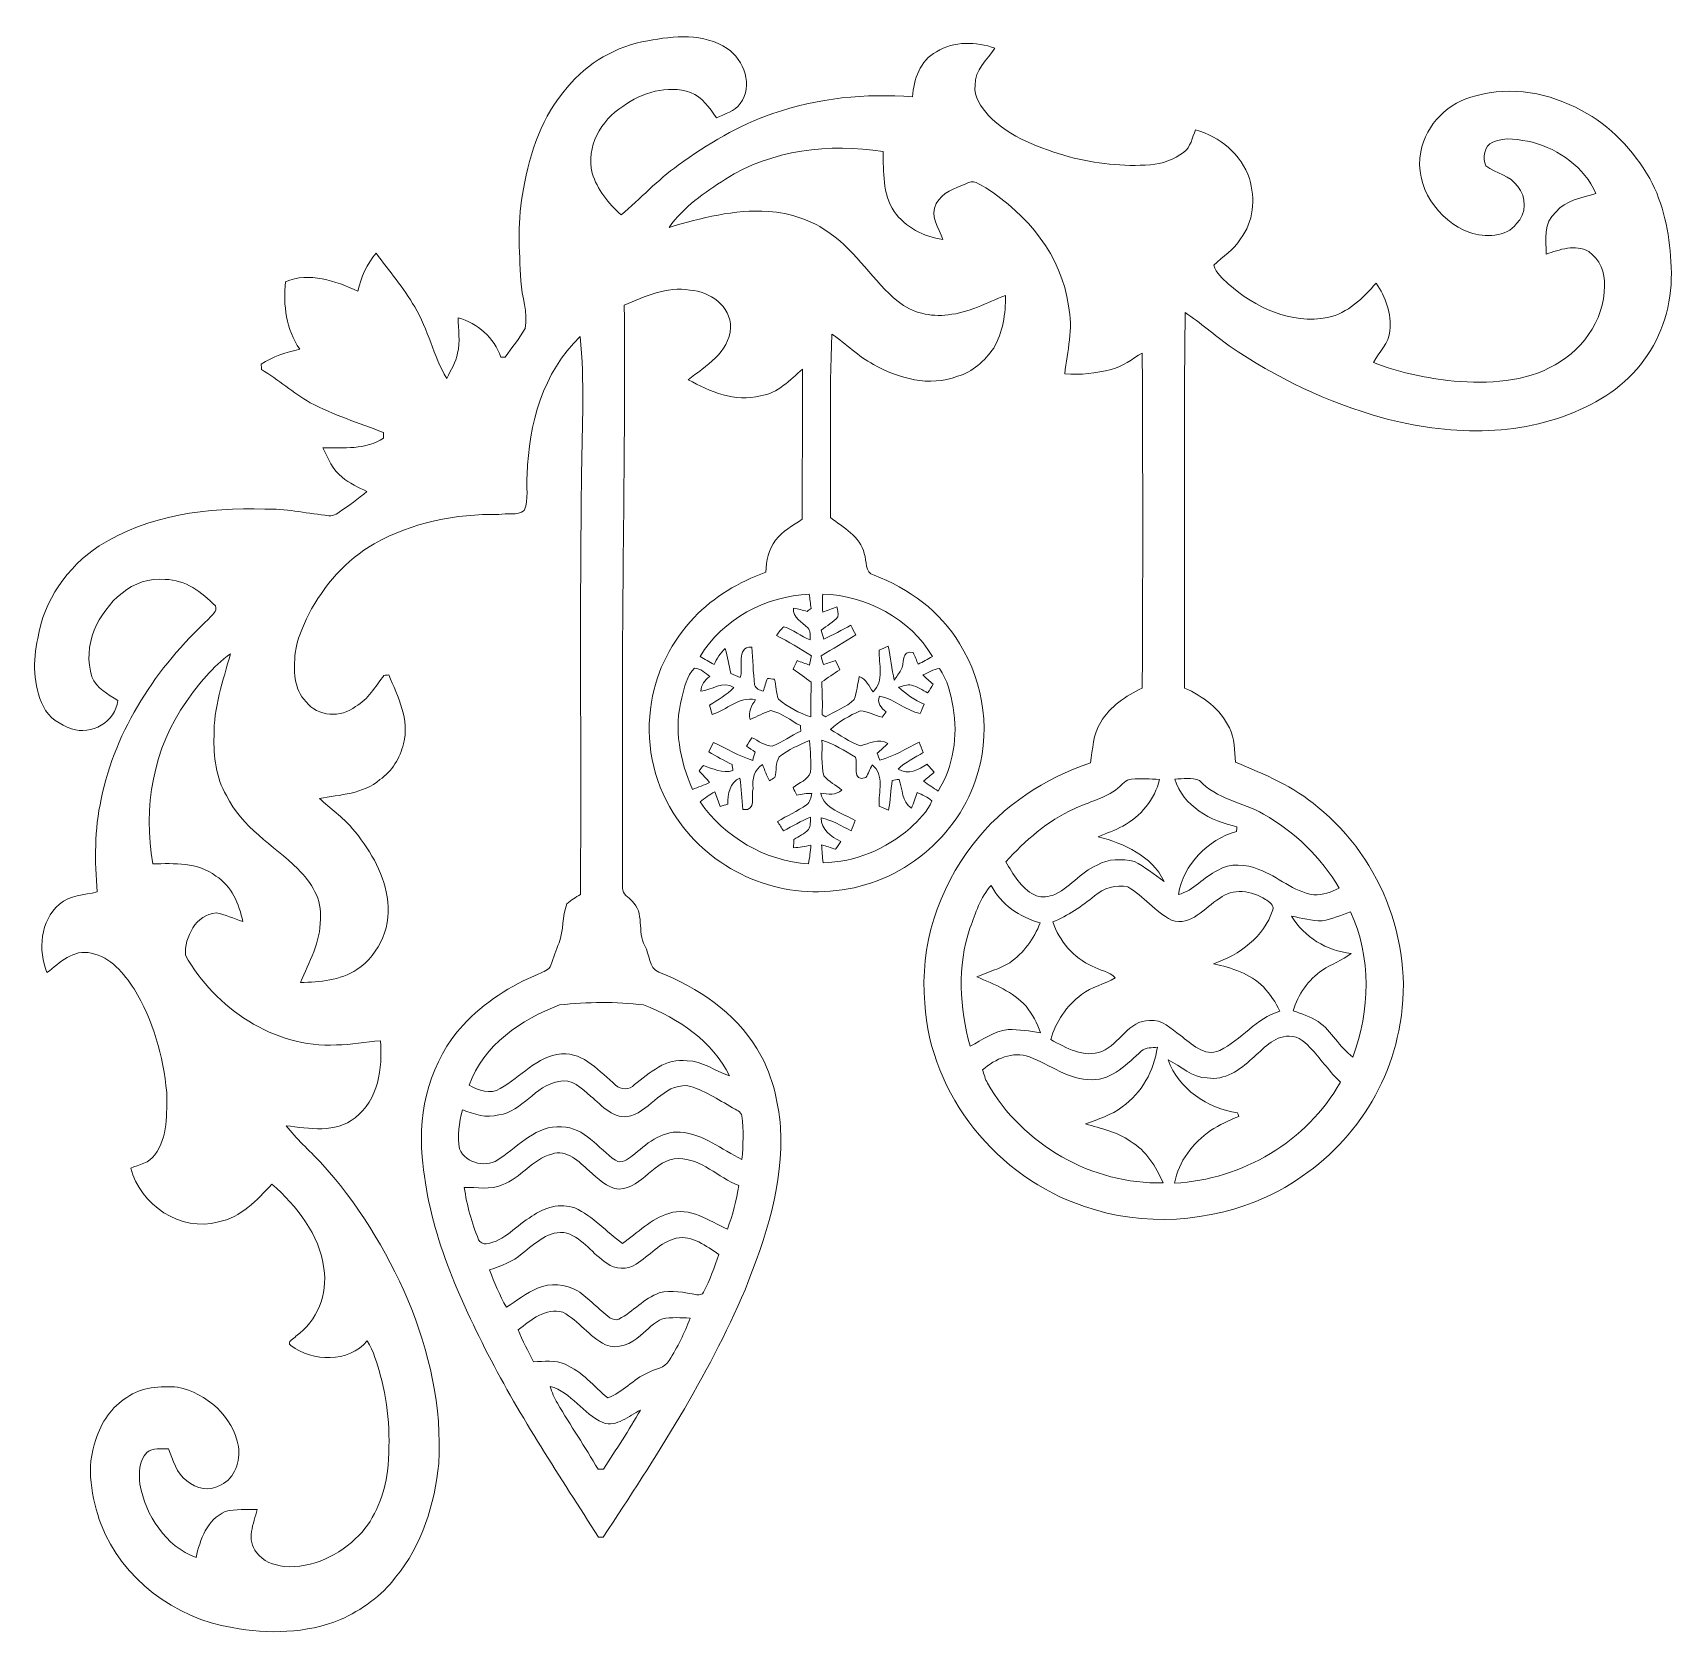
# Model space of a CAD drawing. Header units: centimetres. Extents: x -16.6 to 16.6, y -16.2 to 16.2.
import ezdxf

# ---------------------------------------------------------------- set-up
doc = ezdxf.new("R2010")
doc.units = ezdxf.units.CM
doc.header["$MEASUREMENT"] = 0
doc.layers.add('Layer 1', color=7, linetype='Continuous')

msp = doc.modelspace()

# ---------------------------------------------------------------- linework, layer by layer
at = {"layer": 'Layer 1', "color": 252, "lineweight": 9}
for points, knots in [([(-4.14967, 16.04076), (-3.61698, 16.13812), (-3.01691, 16.20057), (-2.54207, 15.88201), (-2.54207, 15.88201), (-2.19952, 15.65658), (-2.01219, 15.12142), (-2.27854, 14.77464), (-2.27854, 14.77464), (-2.38543, 14.60919), (-2.59428, 14.56332), (-2.76044, 14.48254), (-2.76044, 14.48254), (-2.89872, 14.68539), (-3.04901, 14.90164), (-3.28502, 14.99689), (-3.28502, 14.99689), (-3.75351, 15.15035), (-4.26962, 14.99936), (-4.65415, 14.7129), (-4.65415, 14.7129), (-5.09688, 14.43562), (-5.40098, 13.89164), (-5.27292, 13.36459), (-5.27292, 13.36459), (-5.1692, 13.03227), (-4.94237, 12.7504), (-4.68837, 12.51792), (-4.68837, 12.51792), (-4.29784, 12.84671), (-3.94965, 13.22594), (-3.53337, 13.52404), (-3.53337, 13.52404), (-2.94141, 13.94667), (-2.31347, 14.3386), (-1.61779, 14.56685), (-1.61779, 14.56685), (-0.71644, 14.8847), (0.2537, 14.97925), (1.20373, 14.90517), (1.20373, 14.90517), (1.22384, 15.25618), (1.35966, 15.64282), (1.68668, 15.81886), (1.68668, 15.81886), (2.04193, 16.0404), (2.48678, 16.02171), (2.87025, 15.89012), (2.87025, 15.89012), (2.71432, 15.65588), (2.45397, 15.44844), (2.46914, 15.14082), (2.46914, 15.14082), (2.43598, 14.90129), (2.59226, 14.69985), (2.73937, 14.53193), (2.73937, 14.53193), (3.17152, 14.0772), (3.78394, 13.86835), (4.3692, 13.69302), (4.3692, 13.69302), (4.90437, 13.55544), (5.4607, 13.49088), (6.01279, 13.53321), (6.01279, 13.53321), (6.25515, 13.54838), (6.48799, 13.64046), (6.68307, 13.78333), (6.68307, 13.78333), (6.82665, 13.89269), (6.85981, 14.08143), (6.92226, 14.24053), (6.92226, 14.24053), (7.41332, 14.10295), (7.85147, 13.74523), (8.01304, 13.2524), (8.01304, 13.2524), (8.13652, 12.84777), (8.10018, 12.37469), (7.83242, 12.03497), (7.83242, 12.03497), (7.69978, 11.81272), (7.47365, 11.67972), (7.2962, 11.50086), (7.2962, 11.50086), (7.33113, 11.33894), (7.474, 11.23204), (7.58654, 11.12304), (7.58654, 11.12304), (8.1284, 10.64714), (8.85759, 10.30177), (9.5949, 10.445), (9.5949, 10.445), (10.00624, 10.5346), (10.30857, 10.83587), (10.57315, 11.14173), (10.57315, 11.14173), (10.7693, 10.8641), (10.88818, 10.52014), (10.85432, 10.17794), (10.85432, 10.17794), (10.83174, 9.92535), (10.63418, 9.75213), (10.52235, 9.53871), (10.52235, 9.53871), (11.00072, 9.34151), (11.51225, 9.24132), (12.02307, 9.17006), (12.02307, 9.17006), (12.70958, 9.10938), (13.44476, 9.10726), (14.07483, 9.42688), (14.07483, 9.42688), (14.70594, 9.72357), (15.19313, 10.37337), (15.19137, 11.08494), (15.19137, 11.08494), (15.21077, 11.34952), (15.09188, 11.62504), (14.87281, 11.77673), (14.87281, 11.77673), (14.59341, 11.93866), (14.2879, 11.81589), (14.01133, 11.72558), (14.01133, 11.72558), (14.01309, 12.01592), (13.95418, 12.3627), (14.205, 12.57648), (14.205, 12.57648), (14.40714, 12.82448), (14.73523, 12.85764), (15.0178, 12.95501), (15.0178, 12.95501), (14.78285, 13.48277), (14.27838, 13.83978), (13.73298, 13.98935), (13.73298, 13.98935), (13.47334, 14.03733), (13.18265, 14.10718), (12.93183, 13.99112), (12.93183, 13.99112), (12.75261, 13.91598), (12.72298, 13.66656), (12.79354, 13.50922), (12.79354, 13.50922), (12.99744, 13.35788), (13.28743, 13.32155), (13.43736, 13.09436), (13.43736, 13.09436), (13.61727, 12.88834), (13.61763, 12.53556), (13.41548, 12.344), (13.41548, 12.344), (13.20029, 12.0586), (12.77907, 12.06919), (12.46686, 12.16232), (12.46686, 12.16232), (11.82093, 12.39939), (11.34433, 13.09789), (11.47626, 13.79533), (11.47626, 13.79533), (11.58139, 14.34778), (12.04283, 14.81133), (12.59316, 14.92563), (12.59316, 14.92563), (13.30612, 15.13377), (14.08364, 14.98242), (14.7257, 14.63176), (14.7257, 14.63176), (15.30849, 14.32167), (15.77768, 13.82778), (16.10471, 13.2584), (16.10471, 13.2584), (16.38693, 12.74546), (16.49841, 12.15667), (16.5351, 11.57777), (16.5351, 11.57777), (16.5799, 10.95617), (16.45537, 10.30953), (16.11917, 9.7793), (16.11917, 9.7793), (15.79462, 9.23814), (15.27639, 8.83245), (14.69995, 8.58656), (14.69995, 8.58656), (13.45111, 8.01012), (12.00402, 8.06904), (10.70051, 8.41864), (10.70051, 8.41864), (9.59631, 8.72485), (8.55068, 9.2265), (7.60629, 9.87384), (7.60629, 9.87384), (7.30361, 10.09151), (7.02139, 10.33668), (6.71412, 10.54766), (6.71412, 10.54766), (6.68519, 8.01718), (6.70812, 5.486), (6.70036, 2.95552), (6.70036, 2.95552), (7.07642, 2.79113), (7.42673, 2.53007), (7.60841, 2.15154), (7.60841, 2.15154), (7.72447, 1.93847), (7.7093, 1.68764), (7.7347, 1.45375), (7.7347, 1.45375), (8.31996, 1.21739), (8.90945, 0.96374), (9.39488, 0.55063), (9.39488, 0.55063), (10.70933, -0.50876), (11.38701, -2.3164), (11.03106, -3.9741), (11.03106, -3.9741), (10.75483, -5.43954), (9.70673, -6.70989), (8.35947, -7.32866), (8.35947, -7.32866), (7.21577, -7.84831), (5.86851, -7.94602), (4.67894, -7.52199), (4.67894, -7.52199), (2.92423, -6.95084), (1.55368, -5.27126), (1.45279, -3.41354), (1.45279, -3.41354), (1.34555, -2.26736), (1.72055, -1.10108), (2.42787, -0.20008), (2.42787, -0.20008), (3.02477, 0.57744), (3.87602, 1.13554), (4.80241, 1.44105), (4.80241, 1.44105), (4.84545, 1.71904), (4.85004, 2.02102), (5.00879, 2.26443), (5.00879, 2.26443), (5.19929, 2.58299), (5.51608, 2.80101), (5.84699, 2.95552), (5.84699, 2.95552), (5.86004, 5.21294), (5.85828, 7.47037), (5.84769, 9.7278), (5.84769, 9.7278), (5.64132, 9.61068), (5.45329, 9.45263), (5.2194, 9.39301), (5.2194, 9.39301), (4.91389, 9.32068), (4.59639, 9.27836), (4.28277, 9.30834), (4.28277, 9.30834), (4.32475, 9.76484), (4.46586, 10.22204), (4.35509, 10.68136), (4.35509, 10.68136), (4.22315, 11.6896), (3.52148, 12.5345), (2.68293, 13.06614), (2.68293, 13.06614), (2.56298, 13.13281), (2.42187, 13.25417), (2.2797, 13.14833), (2.2797, 13.14833), (2.06309, 13.06261), (1.79816, 12.97089), (1.68386, 12.75075), (1.68386, 12.75075), (1.54663, 12.50134), (1.73466, 12.25686), (1.8158, 12.02579), (1.8158, 12.02579), (1.43021, 12.07095), (1.05838, 12.27274), (0.83049, 12.58918), (0.83049, 12.58918), (0.5966, 12.94866), (0.61918, 13.38928), (0.60718, 13.79956), (0.60718, 13.79956), (-0.47585, 13.97771), (-1.64107, 13.83378), (-2.58052, 13.24217), (-2.58052, 13.24217), (-2.99503, 12.96454), (-3.4293, 12.68619), (-3.71505, 12.26604), (-3.71505, 12.26604), (-3.06665, 12.46112), (-2.39672, 12.63292), (-1.71374, 12.59059), (-1.71374, 12.59059), (-1.26572, 12.55708), (-0.82122, 12.41667), (-0.46174, 12.1415), (-0.46174, 12.1415), (0.07907, 11.77003), (0.40751, 11.17631), (0.9141, 10.76673), (0.9141, 10.76673), (1.19456, 10.53954), (1.56956, 10.45346), (1.9241, 10.50109), (1.9241, 10.50109), (2.33544, 10.53848), (2.69986, 10.74839), (3.08121, 10.88879), (3.08121, 10.88879), (3.08721, 10.52367), (3.03112, 10.14549), (2.84344, 9.82658), (2.84344, 9.82658), (2.66141, 9.57364), (2.42116, 9.3408), (2.11248, 9.25684), (2.11248, 9.25684), (1.54839, 9.03988), (0.92362, 9.21133), (0.41633, 9.49497), (0.41633, 9.49497), (0.10588, 9.65971), (-0.13824, 9.91759), (-0.42857, 10.11092), (-0.42857, 10.11092), (-0.47902, 8.87443), (-0.44127, 7.63724), (-0.4568, 6.4004), (-0.4568, 6.4004), (-0.19398, 6.20284), (0.14081, 6.0194), (0.22865, 5.67544), (0.22865, 5.67544), (0.28157, 5.52269), (0.23394, 5.29232), (0.42444, 5.23447), (0.42444, 5.23447), (1.12506, 4.972), (1.76817, 4.50634), (2.15094, 3.8537), (2.15094, 3.8537), (2.66423, 3.04619), (2.79652, 2.00056), (2.4762, 1.09639), (2.4762, 1.09639), (2.06168, -0.14752), (0.84742, -1.07215), (-0.46138, -1.14729), (-0.46138, -1.14729), (-1.70351, -1.27429), (-2.98339, -0.63012), (-3.63215, 0.43351), (-3.63215, 0.43351), (-4.04772, 1.08968), (-4.20718, 1.90354), (-4.07347, 2.66836), (-4.07347, 2.66836), (-3.97505, 3.31254), (-3.65684, 3.91014), (-3.21093, 4.38075), (-3.21093, 4.38075), (-2.81864, 4.80831), (-2.30077, 5.09265), (-1.7649, 5.29903), (-1.7649, 5.29903), (-1.75255, 5.52727), (-1.70881, 5.75905), (-1.56381, 5.94355), (-1.56381, 5.94355), (-1.42658, 6.12911), (-1.21456, 6.23706), (-1.029, 6.36618), (-1.029, 6.36618), (-1.02583, 7.3783), (-1.02054, 8.39077), (-1.02018, 9.40289), (-1.02018, 9.40289), (-1.27454, 9.18451), (-1.51901, 8.90865), (-1.87073, 8.8642), (-1.87073, 8.8642), (-2.38543, 8.71744), (-2.88567, 8.95627), (-3.33194, 9.18522), (-3.33194, 9.18522), (-2.97916, 9.46498), (-2.50538, 9.73556), (-2.47398, 10.24109), (-2.47398, 10.24109), (-2.46904, 10.67607), (-2.89731, 10.97275), (-3.2956, 11.00133), (-3.2956, 11.00133), (-3.76444, 11.07576), (-4.20471, 10.87644), (-4.62275, 10.69794), (-4.62275, 10.69794), (-4.60017, 7.71026), (-4.67426, 4.72399), (-4.65838, 1.73632), (-4.65838, 1.73632), (-4.65132, 0.79476), (-4.67002, -0.14681), (-4.65697, -1.08838), (-4.65697, -1.08838), (-4.6672, -1.21326), (-4.53279, -1.269), (-4.46576, -1.35367), (-4.46576, -1.35367), (-4.20859, -1.57944), (-4.36663, -1.9735), (-4.21035, -2.25431), (-4.21035, -2.25431), (-4.10734, -2.42646), (-4.13415, -2.70092), (-3.92566, -2.78559), (-3.92566, -2.78559), (-3.14038, -3.10062), (-2.38755, -3.59874), (-1.94164, -4.33429), (-1.94164, -4.33429), (-1.6386, -4.80912), (-1.51654, -5.37251), (-1.46504, -5.92637), (-1.46504, -5.92637), (-1.39766, -7.06373), (-1.76596, -8.1651), (-2.18117, -9.2065), (-2.18117, -9.2065), (-2.93365, -10.98097), (-3.99198, -12.6034), (-5.04891, -14.20783), (-5.04891, -14.20783), (-5.07325, -14.20748), (-5.12158, -14.20677), (-5.14592, -14.20642), (-5.14592, -14.20642), (-5.9185, -12.99145), (-6.72107, -11.79166), (-7.37971, -10.50931), (-7.37971, -10.50931), (-8.02317, -9.26012), (-8.59679, -7.93474), (-8.70651, -6.51798), (-8.70651, -6.51798), (-8.80458, -5.57148), (-8.52941, -4.56924), (-7.88383, -3.85804), (-7.88383, -3.85804), (-7.45838, -3.40225), (-6.92321, -3.05723), (-6.34783, -2.82122), (-6.34783, -2.82122), (-6.26281, -2.77607), (-6.14005, -2.75067), (-6.10618, -2.6466), (-6.10618, -2.6466), (-6.05326, -2.4949), (-6.0007, -2.34321), (-5.94214, -2.19363), (-5.94214, -2.19363), (-5.84195, -1.94316), (-5.88746, -1.65635), (-5.78198, -1.4087), (-5.78198, -1.4087), (-5.70472, -1.32721), (-5.60347, -1.27676), (-5.50928, -1.21855), (-5.50928, -1.21855), (-5.49058, 1.63719), (-5.52833, 4.49292), (-5.48564, 7.34831), (-5.48564, 7.34831), (-5.47965, 8.25142), (-5.42003, 9.15946), (-5.5181, 10.05941), (-5.5181, 10.05941), (-6.26599, 9.33798), (-6.56091, 8.286), (-6.5849, 7.27423), (-6.5849, 7.27423), (-6.61947, 7.03575), (-6.54433, 6.77187), (-6.64452, 6.54539), (-6.64452, 6.54539), (-6.78669, 6.43321), (-6.9973, 6.4953), (-7.1624, 6.46496), (-7.1624, 6.46496), (-8.03129, 6.47836), (-8.91535, 6.30197), (-9.677, 5.87335), (-9.677, 5.87335), (-10.24885, 5.54527), (-10.69688, 5.02809), (-11.00203, 4.44848), (-11.00203, 4.44848), (-11.11774, 4.19624), (-11.24615, 3.94154), (-11.27402, 3.66108), (-11.27402, 3.66108), (-11.30965, 3.32629), (-11.31106, 2.93436), (-11.05495, 2.67789), (-11.05495, 2.67789), (-10.82458, 2.36921), (-10.34622, 2.35192), (-10.05447, 2.58123), (-10.05447, 2.58123), (-9.80153, 2.72657), (-9.65336, 2.98657), (-9.48121, 3.21129), (-9.48121, 3.21129), (-9.45757, 3.21305), (-9.40994, 3.21729), (-9.38631, 3.2194), (-9.38631, 3.2194), (-9.19404, 2.78725), (-8.96121, 2.31276), (-9.08751, 1.82875), (-9.08751, 1.82875), (-9.15524, 1.54265), (-9.31963, 1.27241), (-9.56376, 1.10415), (-9.56376, 1.10415), (-9.90207, 0.81699), (-10.36738, 0.79511), (-10.78578, 0.72526), (-10.78578, 0.72526), (-10.56882, 0.51817), (-10.31694, 0.34884), (-10.12114, 0.11953), (-10.12114, 0.11953), (-9.78742, -0.27911), (-9.50272, -0.74124), (-9.41841, -1.26194), (-9.41841, -1.26194), (-9.30799, -1.8151), (-9.55741, -2.42364), (-10.02977, -2.73338), (-10.02977, -2.73338), (-10.3635, -2.95845), (-10.78049, -2.98597), (-11.17066, -2.99585), (-11.17066, -2.99585), (-10.99991, -2.58416), (-10.75967, -2.17987), (-10.76743, -1.7195), (-10.76743, -1.7195), (-10.72334, -1.32368), (-10.95335, -0.96667), (-11.22216, -0.69997), (-11.22216, -0.69997), (-11.71394, -0.21878), (-12.3574, 0.14317), (-12.66785, 0.78312), (-12.66785, 0.78312), (-12.87916, 1.14436), (-12.92784, 1.57228), (-12.91691, 1.98362), (-12.91691, 1.98362), (-12.9282, 2.55652), (-12.73311, 3.10263), (-12.586, 3.64803), (-12.586, 3.64803), (-12.93984, 3.38662), (-13.22418, 3.04513), (-13.47218, 2.68459), (-13.47218, 2.68459), (-14.15198, 1.75467), (-14.35412, 0.52276), (-14.15339, -0.59661), (-14.15339, -0.59661), (-13.72301, -0.59414), (-13.24146, -0.56203), (-12.88163, -0.84461), (-12.88163, -0.84461), (-12.55707, -1.04181), (-12.41385, -1.41329), (-12.3313, -1.76501), (-12.3313, -1.76501), (-12.51227, -1.70468), (-12.68796, -1.62389), (-12.87563, -1.58791), (-12.87563, -1.58791), (-13.27956, -1.6246), (-13.51592, -2.08004), (-13.49441, -2.44692), (-13.49441, -2.44692), (-12.89257, -3.52184), (-11.70406, -4.3237), (-10.44358, -4.25913), (-10.44358, -4.25913), (-10.14478, -4.26232), (-9.85197, -4.19494), (-9.55494, -4.17412), (-9.55494, -4.17412), (-9.50802, -4.72622), (-9.59092, -5.37392), (-10.06576, -5.73129), (-10.06576, -5.73129), (-10.46369, -6.04737), (-10.99427, -5.94965), (-11.45958, -5.89145), (-11.45958, -5.89145), (-11.25356, -6.16026), (-10.99497, -6.38146), (-10.76743, -6.63087), (-10.76743, -6.63087), (-10.01602, -7.4412), (-9.43711, -8.39969), (-8.99719, -9.41041), (-8.99719, -9.41041), (-8.57139, -10.45392), (-8.30293, -11.58387), (-8.37489, -12.71664), (-8.37489, -12.71664), (-8.45427, -13.54037), (-8.71356, -14.37222), (-9.2452, -15.01957), (-9.2452, -15.01957), (-9.53342, -15.3981), (-9.9317, -15.68279), (-10.36315, -15.87647), (-10.36315, -15.87647), (-11.05283, -16.15799), (-11.8233, -16.17033), (-12.54826, -16.03839), (-12.54826, -16.03839), (-13.70466, -15.84966), (-14.76652, -15.0545), (-15.2015, -13.9563), (-15.2015, -13.9563), (-15.38988, -13.41232), (-15.51547, -12.79284), (-15.30592, -12.23616), (-15.30592, -12.23616), (-15.20044, -11.89255), (-14.98736, -11.5754), (-14.67727, -11.38561), (-14.67727, -11.38561), (-14.38552, -11.16865), (-14.00241, -11.15136), (-13.65316, -11.17535), (-13.65316, -11.17535), (-13.06543, -11.30165), (-12.52532, -11.76802), (-12.42443, -12.37903), (-12.42443, -12.37903), (-12.37892, -12.66972), (-12.49393, -13.0165), (-12.77262, -13.14985), (-12.77262, -13.14985), (-12.99029, -13.29061), (-13.28027, -13.23169), (-13.46759, -13.06942), (-13.46759, -13.06942), (-13.67856, -12.91525), (-13.74982, -12.65455), (-13.83801, -12.42313), (-13.83801, -12.42313), (-13.9823, -12.42454), (-14.14916, -12.40372), (-14.27369, -12.49545), (-14.27369, -12.49545), (-14.43597, -12.66302), (-14.4402, -12.9209), (-14.41516, -13.13821), (-14.41516, -13.13821), (-14.29944, -13.76792), (-13.89763, -14.39198), (-13.28062, -14.62199), (-13.28062, -14.62199), (-13.20301, -14.26639), (-13.05414, -13.84235), (-12.68901, -13.69277), (-12.68901, -13.69277), (-12.48229, -13.62786), (-12.25757, -13.66138), (-12.04378, -13.64938), (-12.04378, -13.64938), (-12.11575, -13.92702), (-12.27274, -14.26921), (-12.05507, -14.51616), (-12.05507, -14.51616), (-11.93372, -14.70595), (-11.70723, -14.7698), (-11.49804, -14.80332), (-11.49804, -14.80332), (-10.92971, -14.84389), (-10.37726, -14.5719), (-9.98674, -14.17255), (-9.98674, -14.17255), (-9.64948, -13.82436), (-9.47591, -13.34705), (-9.4103, -12.87468), (-9.4103, -12.87468), (-9.3468, -12.2231), (-9.37537, -11.55847), (-9.55564, -10.92664), (-9.55564, -10.92664), (-9.6262, -10.69311), (-9.68405, -10.45004), (-9.81881, -10.2433), (-9.81881, -10.2433), (-10.20334, -10.68852), (-10.91736, -10.66559), (-11.36504, -10.33327), (-11.36504, -10.33327), (-11.45852, -10.25566), (-11.29307, -10.19638), (-11.26062, -10.14594), (-11.26062, -10.14594), (-10.83023, -9.84221), (-10.61609, -9.29539), (-10.69406, -8.77717), (-10.69406, -8.77717), (-10.79001, -8.08572), (-11.24051, -7.51881), (-11.74851, -7.07008), (-11.74851, -7.07008), (-12.04731, -7.39463), (-12.37434, -7.75164), (-12.82907, -7.83702), (-12.82907, -7.83702), (-13.58754, -8.04797), (-14.41304, -7.49059), (-14.60107, -6.74693), (-14.60107, -6.74693), (-14.42821, -6.68484), (-14.22466, -6.64322), (-14.11459, -6.48059), (-14.11459, -6.48059), (-13.8433, -6.12075), (-13.8747, -5.64168), (-13.87364, -5.21799), (-13.87364, -5.21799), (-13.9449, -4.48738), (-14.1474, -3.75749), (-14.53087, -3.12743), (-14.53087, -3.12743), (-14.74077, -2.81593), (-15.005, -2.47726), (-15.39764, -2.40706), (-15.39764, -2.40706), (-15.75853, -2.31216), (-16.03582, -2.59756), (-16.29476, -2.79794), (-16.29476, -2.79794), (-16.47714, -2.3425), (-16.4334, -1.75019), (-16.04252, -1.41505), (-16.04252, -1.41505), (-15.8365, -1.22208), (-15.53699, -1.23654), (-15.27876, -1.16634), (-15.27876, -1.16634), (-15.32885, -0.54157), (-15.33661, 0.09449), (-15.19726, 0.70868), (-15.19726, 0.70868), (-14.91187, 2.12579), (-14.07296, 3.38097), (-13.02451, 4.35288), (-13.02451, 4.35288), (-12.96312, 4.42484), (-12.84671, 4.50634), (-12.88833, 4.61605), (-12.88833, 4.61605), (-13.1575, 4.89016), (-13.50076, 5.14733), (-13.90257, 5.15262), (-13.90257, 5.15262), (-14.55803, 5.22247), (-15.09954, 4.68731), (-15.34049, 4.12569), (-15.34049, 4.12569), (-15.45479, 3.82865), (-15.4876, 3.48681), (-15.38388, 3.18201), (-15.38388, 3.18201), (-15.29745, 2.94635), (-15.05756, 2.83311), (-14.86177, 2.70188), (-14.86177, 2.70188), (-14.90763, 2.27361), (-15.3987, 1.9935), (-15.79593, 2.13001), (-15.79593, 2.13001), (-16.02664, 2.21433), (-16.26018, 2.35438), (-16.36566, 2.58511), (-16.36566, 2.58511), (-16.57627, 3.00668), (-16.58015, 3.50692), (-16.48102, 3.95953), (-16.48102, 3.95953), (-16.35684, 4.72188), (-15.88306, 5.40662), (-15.23995, 5.82749), (-15.23995, 5.82749), (-14.25006, 6.45508), (-13.04038, 6.60995), (-11.88997, 6.57185), (-11.88997, 6.57185), (-11.47969, 6.58772), (-11.07964, 6.4893), (-10.6743, 6.45014), (-10.6743, 6.45014), (-10.57094, 6.4191), (-10.4651, 6.4445), (-10.38537, 6.51152), (-10.38537, 6.51152), (-10.19487, 6.64523), (-10.00014, 6.7754), (-9.82552, 6.93027), (-9.82552, 6.93027), (-10.00191, 7.00859), (-10.17406, 7.09925), (-10.32858, 7.21532), (-10.32858, 7.21532), (-10.51837, 7.36701), (-10.61574, 7.59773), (-10.71452, 7.81292), (-10.71452, 7.81292), (-10.29894, 7.81574), (-9.85303, 7.76706), (-9.48791, 8.00695), (-9.48791, 8.00695), (-9.48897, 8.03552), (-9.49144, 8.09303), (-9.49285, 8.12195), (-9.49285, 8.12195), (-9.98779, 8.31669), (-10.50179, 8.47015), (-10.97204, 8.72344), (-10.97204, 8.72344), (-11.31424, 8.92629), (-11.62151, 9.18205), (-11.95594, 9.39725), (-11.95594, 9.39725), (-11.95771, 9.42335), (-11.96159, 9.47556), (-11.9637, 9.50132), (-11.9637, 9.50132), (-11.72628, 9.6583), (-11.45747, 9.74085), (-11.18406, 9.80753), (-11.18406, 9.80753), (-11.46382, 10.20017), (-11.51744, 10.70076), (-11.47475, 11.16995), (-11.47475, 11.16995), (-10.98439, 11.3728), (-10.46616, 11.18618), (-10.01284, 10.97699), (-10.01284, 10.97699), (-9.94123, 11.25639), (-9.83328, 11.52697), (-9.64031, 11.74675), (-9.64031, 11.74675), (-9.37749, 11.38656), (-9.08362, 11.04648), (-8.85996, 10.65878), (-8.85996, 10.65878), (-8.58127, 10.20722), (-8.48814, 9.66924), (-8.21191, 9.21592), (-8.21191, 9.21592), (-8.1276, 9.37924), (-8.02635, 9.54083), (-7.99495, 9.72533), (-7.99495, 9.72533), (-7.92898, 9.96098), (-7.98437, 10.20158), (-7.98437, 10.44041), (-7.98437, 10.44041), (-7.58326, 10.33281), (-7.25694, 10.03507), (-7.11654, 9.64313), (-7.11654, 9.64313), (-7.09431, 9.64278), (-7.05057, 9.64172), (-7.02869, 9.64137), (-7.02869, 9.64137), (-6.90416, 9.84175), (-6.73554, 10.01496), (-6.62829, 10.22522), (-6.62829, 10.22522), (-6.56514, 10.54766), (-6.69885, 10.8648), (-6.71366, 11.18548), (-6.71366, 11.18548), (-6.74788, 11.80495), (-6.78775, 12.43572), (-6.66145, 13.04814), (-6.66145, 13.04814), (-6.53057, 13.78404), (-6.28327, 14.52981), (-5.77633, 15.09637), (-5.77633, 15.09637), (-5.36993, 15.59344), (-4.7815, 15.93175), (-4.14967, 16.04076), (-4.14967, 16.04076), (-4.14967, 16.04076), (-4.14967, 16.04076), (-4.14967, 16.04076)], [0, 0, 0, 0, 0.00436681, 0.00436681, 0.00436681, 0.00436681, 0.00873362, 0.00873362, 0.00873362, 0.00873362, 0.01310044, 0.01310044, 0.01310044, 0.01310044, 0.01746725, 0.01746725, 0.01746725, 0.01746725, 0.02183406, 0.02183406, 0.02183406, 0.02183406, 0.02620087, 0.02620087, 0.02620087, 0.02620087, 0.03056769, 0.03056769, 0.03056769, 0.03056769, 0.0349345, 0.0349345, 0.0349345, 0.0349345, 0.03930131, 0.03930131, 0.03930131, 0.03930131, 0.04366812, 0.04366812, 0.04366812, 0.04366812, 0.04803493, 0.04803493, 0.04803493, 0.04803493, 0.05240175, 0.05240175, 0.05240175, 0.05240175, 0.05676856, 0.05676856, 0.05676856, 0.05676856, 0.06113537, 0.06113537, 0.06113537, 0.06113537, 0.06550218, 0.06550218, 0.06550218, 0.06550218, 0.069869, 0.069869, 0.069869, 0.069869, 0.07423581, 0.07423581, 0.07423581, 0.07423581, 0.07860262, 0.07860262, 0.07860262, 0.07860262, 0.08296943, 0.08296943, 0.08296943, 0.08296943, 0.08733624, 0.08733624, 0.08733624, 0.08733624, 0.09170306, 0.09170306, 0.09170306, 0.09170306, 0.09606987, 0.09606987, 0.09606987, 0.09606987, 0.10043668, 0.10043668, 0.10043668, 0.10043668, 0.10480349, 0.10480349, 0.10480349, 0.10480349, 0.10917031, 0.10917031, 0.10917031, 0.10917031, 0.11353712, 0.11353712, 0.11353712, 0.11353712, 0.11790393, 0.11790393, 0.11790393, 0.11790393, 0.12227074, 0.12227074, 0.12227074, 0.12227074, 0.12663755, 0.12663755, 0.12663755, 0.12663755, 0.13100437, 0.13100437, 0.13100437, 0.13100437, 0.13537118, 0.13537118, 0.13537118, 0.13537118, 0.13973799, 0.13973799, 0.13973799, 0.13973799, 0.1441048, 0.1441048, 0.1441048, 0.1441048, 0.14847162, 0.14847162, 0.14847162, 0.14847162, 0.15283843, 0.15283843, 0.15283843, 0.15283843, 0.15720524, 0.15720524, 0.15720524, 0.15720524, 0.16157205, 0.16157205, 0.16157205, 0.16157205, 0.16593886, 0.16593886, 0.16593886, 0.16593886, 0.17030568, 0.17030568, 0.17030568, 0.17030568, 0.17467249, 0.17467249, 0.17467249, 0.17467249, 0.1790393, 0.1790393, 0.1790393, 0.1790393, 0.18340611, 0.18340611, 0.18340611, 0.18340611, 0.18777293, 0.18777293, 0.18777293, 0.18777293, 0.19213974, 0.19213974, 0.19213974, 0.19213974, 0.19650655, 0.19650655, 0.19650655, 0.19650655, 0.20087336, 0.20087336, 0.20087336, 0.20087336, 0.20524017, 0.20524017, 0.20524017, 0.20524017, 0.20960699, 0.20960699, 0.20960699, 0.20960699, 0.2139738, 0.2139738, 0.2139738, 0.2139738, 0.21834061, 0.21834061, 0.21834061, 0.21834061, 0.22270742, 0.22270742, 0.22270742, 0.22270742, 0.22707424, 0.22707424, 0.22707424, 0.22707424, 0.23144105, 0.23144105, 0.23144105, 0.23144105, 0.23580786, 0.23580786, 0.23580786, 0.23580786, 0.24017467, 0.24017467, 0.24017467, 0.24017467, 0.24454148, 0.24454148, 0.24454148, 0.24454148, 0.2489083, 0.2489083, 0.2489083, 0.2489083, 0.25327511, 0.25327511, 0.25327511, 0.25327511, 0.25764192, 0.25764192, 0.25764192, 0.25764192, 0.26200873, 0.26200873, 0.26200873, 0.26200873, 0.26637555, 0.26637555, 0.26637555, 0.26637555, 0.27074236, 0.27074236, 0.27074236, 0.27074236, 0.27510917, 0.27510917, 0.27510917, 0.27510917, 0.27947598, 0.27947598, 0.27947598, 0.27947598, 0.28384279, 0.28384279, 0.28384279, 0.28384279, 0.28820961, 0.28820961, 0.28820961, 0.28820961, 0.29257642, 0.29257642, 0.29257642, 0.29257642, 0.29694323, 0.29694323, 0.29694323, 0.29694323, 0.30131004, 0.30131004, 0.30131004, 0.30131004, 0.30567686, 0.30567686, 0.30567686, 0.30567686, 0.31004367, 0.31004367, 0.31004367, 0.31004367, 0.31441048, 0.31441048, 0.31441048, 0.31441048, 0.31877729, 0.31877729, 0.31877729, 0.31877729, 0.3231441, 0.3231441, 0.3231441, 0.3231441, 0.32751092, 0.32751092, 0.32751092, 0.32751092, 0.33187773, 0.33187773, 0.33187773, 0.33187773, 0.33624454, 0.33624454, 0.33624454, 0.33624454, 0.34061135, 0.34061135, 0.34061135, 0.34061135, 0.34497817, 0.34497817, 0.34497817, 0.34497817, 0.34934498, 0.34934498, 0.34934498, 0.34934498, 0.35371179, 0.35371179, 0.35371179, 0.35371179, 0.3580786, 0.3580786, 0.3580786, 0.3580786, 0.36244541, 0.36244541, 0.36244541, 0.36244541, 0.36681223, 0.36681223, 0.36681223, 0.36681223, 0.37117904, 0.37117904, 0.37117904, 0.37117904, 0.37554585, 0.37554585, 0.37554585, 0.37554585, 0.37991266, 0.37991266, 0.37991266, 0.37991266, 0.38427948, 0.38427948, 0.38427948, 0.38427948, 0.38864629, 0.38864629, 0.38864629, 0.38864629, 0.3930131, 0.3930131, 0.3930131, 0.3930131, 0.39737991, 0.39737991, 0.39737991, 0.39737991, 0.40174672, 0.40174672, 0.40174672, 0.40174672, 0.40611354, 0.40611354, 0.40611354, 0.40611354, 0.41048035, 0.41048035, 0.41048035, 0.41048035, 0.41484716, 0.41484716, 0.41484716, 0.41484716, 0.41921397, 0.41921397, 0.41921397, 0.41921397, 0.42358079, 0.42358079, 0.42358079, 0.42358079, 0.4279476, 0.4279476, 0.4279476, 0.4279476, 0.43231441, 0.43231441, 0.43231441, 0.43231441, 0.43668122, 0.43668122, 0.43668122, 0.43668122, 0.44104803, 0.44104803, 0.44104803, 0.44104803, 0.44541485, 0.44541485, 0.44541485, 0.44541485, 0.44978166, 0.44978166, 0.44978166, 0.44978166, 0.45414847, 0.45414847, 0.45414847, 0.45414847, 0.45851528, 0.45851528, 0.45851528, 0.45851528, 0.4628821, 0.4628821, 0.4628821, 0.4628821, 0.46724891, 0.46724891, 0.46724891, 0.46724891, 0.47161572, 0.47161572, 0.47161572, 0.47161572, 0.47598253, 0.47598253, 0.47598253, 0.47598253, 0.48034934, 0.48034934, 0.48034934, 0.48034934, 0.48471616, 0.48471616, 0.48471616, 0.48471616, 0.48908297, 0.48908297, 0.48908297, 0.48908297, 0.49344978, 0.49344978, 0.49344978, 0.49344978, 0.49781659, 0.49781659, 0.49781659, 0.49781659, 0.50218341, 0.50218341, 0.50218341, 0.50218341, 0.50655022, 0.50655022, 0.50655022, 0.50655022, 0.51091703, 0.51091703, 0.51091703, 0.51091703, 0.51528384, 0.51528384, 0.51528384, 0.51528384, 0.51965066, 0.51965066, 0.51965066, 0.51965066, 0.52401747, 0.52401747, 0.52401747, 0.52401747, 0.52838428, 0.52838428, 0.52838428, 0.52838428, 0.53275109, 0.53275109, 0.53275109, 0.53275109, 0.5371179, 0.5371179, 0.5371179, 0.5371179, 0.54148472, 0.54148472, 0.54148472, 0.54148472, 0.54585153, 0.54585153, 0.54585153, 0.54585153, 0.55021834, 0.55021834, 0.55021834, 0.55021834, 0.55458515, 0.55458515, 0.55458515, 0.55458515, 0.55895197, 0.55895197, 0.55895197, 0.55895197, 0.56331878, 0.56331878, 0.56331878, 0.56331878, 0.56768559, 0.56768559, 0.56768559, 0.56768559, 0.5720524, 0.5720524, 0.5720524, 0.5720524, 0.57641921, 0.57641921, 0.57641921, 0.57641921, 0.58078603, 0.58078603, 0.58078603, 0.58078603, 0.58515284, 0.58515284, 0.58515284, 0.58515284, 0.58951965, 0.58951965, 0.58951965, 0.58951965, 0.59388646, 0.59388646, 0.59388646, 0.59388646, 0.59825328, 0.59825328, 0.59825328, 0.59825328, 0.60262009, 0.60262009, 0.60262009, 0.60262009, 0.6069869, 0.6069869, 0.6069869, 0.6069869, 0.61135371, 0.61135371, 0.61135371, 0.61135371, 0.61572052, 0.61572052, 0.61572052, 0.61572052, 0.62008734, 0.62008734, 0.62008734, 0.62008734, 0.62445415, 0.62445415, 0.62445415, 0.62445415, 0.62882096, 0.62882096, 0.62882096, 0.62882096, 0.63318777, 0.63318777, 0.63318777, 0.63318777, 0.63755459, 0.63755459, 0.63755459, 0.63755459, 0.6419214, 0.6419214, 0.6419214, 0.6419214, 0.64628821, 0.64628821, 0.64628821, 0.64628821, 0.65065502, 0.65065502, 0.65065502, 0.65065502, 0.65502183, 0.65502183, 0.65502183, 0.65502183, 0.65938865, 0.65938865, 0.65938865, 0.65938865, 0.66375546, 0.66375546, 0.66375546, 0.66375546, 0.66812227, 0.66812227, 0.66812227, 0.66812227, 0.67248908, 0.67248908, 0.67248908, 0.67248908, 0.6768559, 0.6768559, 0.6768559, 0.6768559, 0.68122271, 0.68122271, 0.68122271, 0.68122271, 0.68558952, 0.68558952, 0.68558952, 0.68558952, 0.68995633, 0.68995633, 0.68995633, 0.68995633, 0.69432314, 0.69432314, 0.69432314, 0.69432314, 0.69868996, 0.69868996, 0.69868996, 0.69868996, 0.70305677, 0.70305677, 0.70305677, 0.70305677, 0.70742358, 0.70742358, 0.70742358, 0.70742358, 0.71179039, 0.71179039, 0.71179039, 0.71179039, 0.71615721, 0.71615721, 0.71615721, 0.71615721, 0.72052402, 0.72052402, 0.72052402, 0.72052402, 0.72489083, 0.72489083, 0.72489083, 0.72489083, 0.72925764, 0.72925764, 0.72925764, 0.72925764, 0.73362445, 0.73362445, 0.73362445, 0.73362445, 0.73799127, 0.73799127, 0.73799127, 0.73799127, 0.74235808, 0.74235808, 0.74235808, 0.74235808, 0.74672489, 0.74672489, 0.74672489, 0.74672489, 0.7510917, 0.7510917, 0.7510917, 0.7510917, 0.75545852, 0.75545852, 0.75545852, 0.75545852, 0.75982533, 0.75982533, 0.75982533, 0.75982533, 0.76419214, 0.76419214, 0.76419214, 0.76419214, 0.76855895, 0.76855895, 0.76855895, 0.76855895, 0.77292576, 0.77292576, 0.77292576, 0.77292576, 0.77729258, 0.77729258, 0.77729258, 0.77729258, 0.78165939, 0.78165939, 0.78165939, 0.78165939, 0.7860262, 0.7860262, 0.7860262, 0.7860262, 0.79039301, 0.79039301, 0.79039301, 0.79039301, 0.79475983, 0.79475983, 0.79475983, 0.79475983, 0.79912664, 0.79912664, 0.79912664, 0.79912664, 0.80349345, 0.80349345, 0.80349345, 0.80349345, 0.80786026, 0.80786026, 0.80786026, 0.80786026, 0.81222707, 0.81222707, 0.81222707, 0.81222707, 0.81659389, 0.81659389, 0.81659389, 0.81659389, 0.8209607, 0.8209607, 0.8209607, 0.8209607, 0.82532751, 0.82532751, 0.82532751, 0.82532751, 0.82969432, 0.82969432, 0.82969432, 0.82969432, 0.83406114, 0.83406114, 0.83406114, 0.83406114, 0.83842795, 0.83842795, 0.83842795, 0.83842795, 0.84279476, 0.84279476, 0.84279476, 0.84279476, 0.84716157, 0.84716157, 0.84716157, 0.84716157, 0.85152838, 0.85152838, 0.85152838, 0.85152838, 0.8558952, 0.8558952, 0.8558952, 0.8558952, 0.86026201, 0.86026201, 0.86026201, 0.86026201, 0.86462882, 0.86462882, 0.86462882, 0.86462882, 0.86899563, 0.86899563, 0.86899563, 0.86899563, 0.87336245, 0.87336245, 0.87336245, 0.87336245, 0.87772926, 0.87772926, 0.87772926, 0.87772926, 0.88209607, 0.88209607, 0.88209607, 0.88209607, 0.88646288, 0.88646288, 0.88646288, 0.88646288, 0.89082969, 0.89082969, 0.89082969, 0.89082969, 0.89519651, 0.89519651, 0.89519651, 0.89519651, 0.89956332, 0.89956332, 0.89956332, 0.89956332, 0.90393013, 0.90393013, 0.90393013, 0.90393013, 0.90829694, 0.90829694, 0.90829694, 0.90829694, 0.91266376, 0.91266376, 0.91266376, 0.91266376, 0.91703057, 0.91703057, 0.91703057, 0.91703057, 0.92139738, 0.92139738, 0.92139738, 0.92139738, 0.92576419, 0.92576419, 0.92576419, 0.92576419, 0.930131, 0.930131, 0.930131, 0.930131, 0.93449782, 0.93449782, 0.93449782, 0.93449782, 0.93886463, 0.93886463, 0.93886463, 0.93886463, 0.94323144, 0.94323144, 0.94323144, 0.94323144, 0.94759825, 0.94759825, 0.94759825, 0.94759825, 0.95196507, 0.95196507, 0.95196507, 0.95196507, 0.95633188, 0.95633188, 0.95633188, 0.95633188, 0.96069869, 0.96069869, 0.96069869, 0.96069869, 0.9650655, 0.9650655, 0.9650655, 0.9650655, 0.96943231, 0.96943231, 0.96943231, 0.96943231, 0.97379913, 0.97379913, 0.97379913, 0.97379913, 0.97816594, 0.97816594, 0.97816594, 0.97816594, 0.98253275, 0.98253275, 0.98253275, 0.98253275, 0.98689956, 0.98689956, 0.98689956, 0.98689956, 0.99126638, 0.99126638, 0.99126638, 0.99126638, 1, 1, 1, 1]), ([(-3.09275, 3.59264), (-2.9975, 3.54008), (-2.90296, 3.4861), (-2.80947, 3.43036), (-2.80947, 3.43036), (-2.75338, 3.54996), (-2.68494, 3.66496), (-2.58299, 3.75174), (-2.58299, 3.75174), (-2.53466, 3.58735), (-2.50573, 3.41802), (-2.46904, 3.25009), (-2.46904, 3.25009), (-2.4066, 3.22364), (-2.34381, 3.19718), (-2.28066, 3.17107), (-2.28066, 3.17107), (-2.20164, 3.36263), (-2.38473, 3.78737), (-2.04712, 3.78349), (-2.04712, 3.78349), (-2.02631, 3.52949), (-2.01819, 3.27479), (-1.99032, 3.02114), (-1.99032, 3.02114), (-1.96916, 2.94494), (-1.88731, 2.91249), (-1.81887, 2.89202), (-1.81887, 2.89202), (-1.78289, 2.97599), (-1.76031, 3.06453), (-1.73174, 3.15096), (-1.73174, 3.15096), (-1.68305, 3.14532), (-1.63331, 3.13967), (-1.58392, 3.13368), (-1.58392, 3.13368), (-1.55429, 3.00139), (-1.55605, 2.85886), (-1.50878, 2.7301), (-1.50878, 2.7301), (-1.31475, 2.57381), (-1.09391, 2.44541), (-0.85402, 2.3745), (-0.85402, 2.3745), (-0.84873, 2.60804), (-0.84979, 2.84228), (-0.84767, 3.07547), (-0.84767, 3.07547), (-0.96656, 3.16613), (-1.08897, 3.25256), (-1.21139, 3.33829), (-1.21139, 3.33829), (-1.18493, 3.39544), (-1.15812, 3.45224), (-1.13131, 3.50903), (-1.13131, 3.50903), (-1.04735, 3.48011), (-0.96409, 3.44906), (-0.88013, 3.41978), (-0.88013, 3.41978), (-0.86672, 3.48152), (-0.85332, 3.5429), (-0.83991, 3.60428), (-0.83991, 3.60428), (-1.06992, 3.75245), (-1.30487, 3.89286), (-1.54653, 4.02056), (-1.54653, 4.02056), (-1.50137, 4.08194), (-1.45657, 4.14474), (-1.39942, 4.19553), (-1.39942, 4.19553), (-1.20786, 4.13838), (-1.05581, 3.99445), (-0.86531, 3.93166), (-0.86531, 3.93166), (-0.87378, 4.01174), (-0.84521, 4.11228), (-0.9147, 4.17226), (-0.9147, 4.17226), (-1.03394, 4.29078), (-1.22197, 4.3744), (-1.20116, 4.57089), (-1.20116, 4.57089), (-1.10838, 4.55148), (-1.0156, 4.52997), (-0.92387, 4.50491), (-0.92387, 4.50491), (-0.89918, 4.52503), (-0.87413, 4.54479), (-0.84873, 4.56454), (-0.84873, 4.56454), (-0.86143, 4.66191), (-0.87096, 4.75716), (-0.88295, 4.85347), (-0.88295, 4.85347), (-1.76454, 4.81607), (-2.62991, 4.35252), (-3.09275, 3.59264), (-3.09275, 3.59264), (-3.09275, 3.59264), (-3.09275, 3.59264), (-3.09275, 3.59264)], [0, 0, 0, 0, 0.03703704, 0.03703704, 0.03703704, 0.03703704, 0.07407407, 0.07407407, 0.07407407, 0.07407407, 0.11111111, 0.11111111, 0.11111111, 0.11111111, 0.14814815, 0.14814815, 0.14814815, 0.14814815, 0.18518519, 0.18518519, 0.18518519, 0.18518519, 0.22222222, 0.22222222, 0.22222222, 0.22222222, 0.25925926, 0.25925926, 0.25925926, 0.25925926, 0.2962963, 0.2962963, 0.2962963, 0.2962963, 0.33333333, 0.33333333, 0.33333333, 0.33333333, 0.37037037, 0.37037037, 0.37037037, 0.37037037, 0.40740741, 0.40740741, 0.40740741, 0.40740741, 0.44444444, 0.44444444, 0.44444444, 0.44444444, 0.48148148, 0.48148148, 0.48148148, 0.48148148, 0.51851852, 0.51851852, 0.51851852, 0.51851852, 0.55555556, 0.55555556, 0.55555556, 0.55555556, 0.59259259, 0.59259259, 0.59259259, 0.59259259, 0.62962963, 0.62962963, 0.62962963, 0.62962963, 0.66666667, 0.66666667, 0.66666667, 0.66666667, 0.7037037, 0.7037037, 0.7037037, 0.7037037, 0.74074074, 0.74074074, 0.74074074, 0.74074074, 0.77777778, 0.77777778, 0.77777778, 0.77777778, 0.81481481, 0.81481481, 0.81481481, 0.81481481, 0.85185185, 0.85185185, 0.85185185, 0.85185185, 0.88888889, 0.88888889, 0.88888889, 0.88888889, 0.92592593, 0.92592593, 0.92592593, 0.92592593, 1, 1, 1, 1]), ([(-0.61202, 4.85312), (-0.6219, 4.73141), (-0.62225, 4.60935), (-0.61308, 4.48764), (-0.61308, 4.48764), (-0.51677, 4.52396), (-0.42081, 4.56137), (-0.32486, 4.59876), (-0.32486, 4.59876), (-0.31427, 4.53243), (-0.29276, 4.46471), (-0.3051, 4.39697), (-0.3051, 4.39697), (-0.39718, 4.28444), (-0.53017, 4.21494), (-0.64165, 4.12498), (-0.64165, 4.12498), (-0.62542, 4.06395), (-0.60884, 4.00327), (-0.59156, 3.94224), (-0.59156, 3.94224), (-0.40423, 4.02762), (-0.22679, 4.1331), (-0.04158, 4.2234), (-0.04158, 4.2234), (-0.00947, 4.15885), (0.02263, 4.09394), (0.05473, 4.02867), (0.05473, 4.02867), (-0.17669, 3.88368), (-0.41552, 3.75033), (-0.64589, 3.60358), (-0.64589, 3.60358), (-0.63001, 3.54572), (-0.61343, 3.48787), (-0.5972, 3.42966), (-0.5972, 3.42966), (-0.51677, 3.45682), (-0.43598, 3.48434), (-0.35484, 3.51009), (-0.35484, 3.51009), (-0.32451, 3.44941), (-0.29487, 3.38838), (-0.26594, 3.32665), (-0.26594, 3.32665), (-0.38871, 3.24621), (-0.51042, 3.16402), (-0.63072, 3.07935), (-0.63072, 3.07935), (-0.62013, 2.85851), (-0.61625, 2.63767), (-0.62225, 2.41648), (-0.62225, 2.41648), (-0.60567, 2.40624), (-0.57251, 2.38579), (-0.55593, 2.37556), (-0.55593, 2.37556), (-0.3619, 2.48951), (-0.13789, 2.56571), (0.02545, 2.7241), (0.02545, 2.7241), (0.07484, 2.87474), (0.09213, 3.03525), (0.12776, 3.19012), (0.12776, 3.19012), (0.26851, 3.13227), (0.32461, 2.99221), (0.40469, 2.8765), (0.40469, 2.8765), (0.63576, 3.09981), (0.51899, 3.43918), (0.52957, 3.72035), (0.52957, 3.72035), (0.59025, 3.74751), (0.65128, 3.77397), (0.71266, 3.79902), (0.71266, 3.79902), (0.76346, 3.57289), (0.77934, 3.3397), (0.83437, 3.11392), (0.83437, 3.11392), (0.86788, 3.16366), (0.93562, 3.2635), (0.96948, 3.31359), (0.96948, 3.31359), (1.04639, 3.43812), (0.96948, 3.74222), (1.21537, 3.67202), (1.21537, 3.67202), (1.25453, 3.59582), (1.28381, 3.51468), (1.31803, 3.43495), (1.31803, 3.43495), (1.41328, 3.48857), (1.50888, 3.54149), (1.60484, 3.59405), (1.60484, 3.59405), (1.15646, 4.35957), (0.26604, 4.8316), (-0.61202, 4.85312), (-0.61202, 4.85312), (-0.61202, 4.85312), (-0.61202, 4.85312), (-0.61202, 4.85312)], [0, 0, 0, 0, 0.03703704, 0.03703704, 0.03703704, 0.03703704, 0.07407407, 0.07407407, 0.07407407, 0.07407407, 0.11111111, 0.11111111, 0.11111111, 0.11111111, 0.14814815, 0.14814815, 0.14814815, 0.14814815, 0.18518519, 0.18518519, 0.18518519, 0.18518519, 0.22222222, 0.22222222, 0.22222222, 0.22222222, 0.25925926, 0.25925926, 0.25925926, 0.25925926, 0.2962963, 0.2962963, 0.2962963, 0.2962963, 0.33333333, 0.33333333, 0.33333333, 0.33333333, 0.37037037, 0.37037037, 0.37037037, 0.37037037, 0.40740741, 0.40740741, 0.40740741, 0.40740741, 0.44444444, 0.44444444, 0.44444444, 0.44444444, 0.48148148, 0.48148148, 0.48148148, 0.48148148, 0.51851852, 0.51851852, 0.51851852, 0.51851852, 0.55555556, 0.55555556, 0.55555556, 0.55555556, 0.59259259, 0.59259259, 0.59259259, 0.59259259, 0.62962963, 0.62962963, 0.62962963, 0.62962963, 0.66666667, 0.66666667, 0.66666667, 0.66666667, 0.7037037, 0.7037037, 0.7037037, 0.7037037, 0.74074074, 0.74074074, 0.74074074, 0.74074074, 0.77777778, 0.77777778, 0.77777778, 0.77777778, 0.81481481, 0.81481481, 0.81481481, 0.81481481, 0.85185185, 0.85185185, 0.85185185, 0.85185185, 0.88888889, 0.88888889, 0.88888889, 0.88888889, 0.92592593, 0.92592593, 0.92592593, 0.92592593, 1, 1, 1, 1]), ([(-3.20106, 3.35557), (-3.37145, 3.20635), (-3.39932, 2.96117), (-3.46246, 2.75797), (-3.46246, 2.75797), (-3.62545, 2.13814), (-3.50056, 1.48409), (-3.24551, 0.90765), (-3.24551, 0.90765), (-3.12909, 0.95034), (-3.01373, 0.99655), (-2.89837, 1.04276), (-2.89837, 1.04276), (-2.96505, 1.12567), (-3.03807, 1.20292), (-3.1118, 1.27948), (-3.1118, 1.27948), (-3.08287, 1.31617), (-3.05395, 1.35286), (-3.02502, 1.38954), (-3.02502, 1.38954), (-2.8324, 1.32922), (-2.6352, 1.22021), (-2.42847, 1.28793), (-2.42847, 1.28793), (-2.43271, 1.31828), (-2.44117, 1.37861), (-2.44541, 1.40895), (-2.44541, 1.40895), (-2.60416, 1.49079), (-2.76079, 1.57581), (-2.91566, 1.66471), (-2.91566, 1.66471), (-2.88461, 1.72927), (-2.85216, 1.79347), (-2.82006, 1.85768), (-2.82006, 1.85768), (-2.55829, 1.73139), (-2.30676, 1.5804), (-2.02772, 1.49326), (-2.02772, 1.49326), (-2.01078, 1.54935), (-1.99314, 1.60509), (-1.97551, 1.66118), (-1.97551, 1.66118), (-2.03512, 1.7014), (-2.09474, 1.74197), (-2.15401, 1.78183), (-2.15401, 1.78183), (-2.11803, 1.83792), (-2.08169, 1.89331), (-2.04465, 1.9487), (-2.04465, 1.9487), (-1.90883, 1.89296), (-1.78218, 1.77972), (-1.63084, 1.78289), (-1.63084, 1.78289), (-1.42976, 1.86297), (-1.25055, 1.99138), (-1.05581, 2.08628), (-1.05581, 2.08628), (-1.05722, 2.11344), (-1.06005, 2.16776), (-1.06146, 2.19494), (-1.06146, 2.19494), (-1.25937, 2.29654), (-1.43999, 2.45105), (-1.66118, 2.49868), (-1.66118, 2.49868), (-1.80547, 2.45493), (-1.93811, 2.38085), (-2.0764, 2.32157), (-2.0764, 2.32157), (-2.12791, 2.46833), (-2.05523, 2.60133), (-1.96916, 2.71669), (-1.96916, 2.71669), (-2.30923, 2.79713), (-2.54806, 2.50785), (-2.84934, 2.41895), (-2.84934, 2.41895), (-2.86662, 2.48351), (-2.88356, 2.54807), (-2.89978, 2.61227), (-2.89978, 2.61227), (-2.7301, 2.71846), (-2.54701, 2.81441), (-2.41189, 2.96505), (-2.41189, 2.96505), (-2.62567, 3.11216), (-2.85957, 2.91249), (-3.07723, 2.89061), (-3.07723, 2.89061), (-3.07159, 3.01902), (-2.99821, 3.11921), (-2.89449, 3.18906), (-2.89449, 3.18906), (-2.98586, 3.25962), (-3.07794, 3.35346), (-3.20106, 3.35557), (-3.20106, 3.35557), (-3.20106, 3.35557), (-3.20106, 3.35557), (-3.20106, 3.35557)], [0, 0, 0, 0, 0.03703704, 0.03703704, 0.03703704, 0.03703704, 0.07407407, 0.07407407, 0.07407407, 0.07407407, 0.11111111, 0.11111111, 0.11111111, 0.11111111, 0.14814815, 0.14814815, 0.14814815, 0.14814815, 0.18518519, 0.18518519, 0.18518519, 0.18518519, 0.22222222, 0.22222222, 0.22222222, 0.22222222, 0.25925926, 0.25925926, 0.25925926, 0.25925926, 0.2962963, 0.2962963, 0.2962963, 0.2962963, 0.33333333, 0.33333333, 0.33333333, 0.33333333, 0.37037037, 0.37037037, 0.37037037, 0.37037037, 0.40740741, 0.40740741, 0.40740741, 0.40740741, 0.44444444, 0.44444444, 0.44444444, 0.44444444, 0.48148148, 0.48148148, 0.48148148, 0.48148148, 0.51851852, 0.51851852, 0.51851852, 0.51851852, 0.55555556, 0.55555556, 0.55555556, 0.55555556, 0.59259259, 0.59259259, 0.59259259, 0.59259259, 0.62962963, 0.62962963, 0.62962963, 0.62962963, 0.66666667, 0.66666667, 0.66666667, 0.66666667, 0.7037037, 0.7037037, 0.7037037, 0.7037037, 0.74074074, 0.74074074, 0.74074074, 0.74074074, 0.77777778, 0.77777778, 0.77777778, 0.77777778, 0.81481481, 0.81481481, 0.81481481, 0.81481481, 0.85185185, 0.85185185, 0.85185185, 0.85185185, 0.88888889, 0.88888889, 0.88888889, 0.88888889, 0.92592593, 0.92592593, 0.92592593, 0.92592593, 1, 1, 1, 1]), ([(1.4094, 3.22117), (1.47854, 3.15661), (1.55051, 3.09487), (1.62248, 3.03314), (1.62248, 3.03314), (1.58473, 2.97493), (1.54698, 2.91672), (1.50888, 2.85886), (1.50888, 2.85886), (1.40164, 2.91425), (1.29933, 2.98304), (1.18256, 3.01691), (1.18256, 3.01691), (1.0926, 3.03243), (1.00511, 2.99221), (0.91939, 2.97246), (0.91939, 2.97246), (1.07144, 2.82958), (1.24677, 2.71352), (1.43621, 2.62638), (1.43621, 2.62638), (1.41681, 2.57982), (1.378, 2.48668), (1.3586, 2.44012), (1.3586, 2.44012), (1.06121, 2.49691), (0.83649, 2.73892), (0.53486, 2.79325), (0.53486, 2.79325), (0.47701, 2.65425), (0.56908, 2.55265), (0.67174, 2.47222), (0.67174, 2.47222), (0.64352, 2.43659), (0.61494, 2.40131), (0.58707, 2.36568), (0.58707, 2.36568), (0.4382, 2.40237), (0.29921, 2.48139), (0.14504, 2.4948), (0.14504, 2.4948), (-0.07015, 2.39672), (-0.28429, 2.28137), (-0.45539, 2.11556), (-0.45539, 2.11556), (-0.25959, 2.00091), (-0.06945, 1.86967), (0.14363, 1.78818), (0.14363, 1.78818), (0.32778, 1.82558), (0.52146, 1.95611), (0.70278, 1.83404), (0.70278, 1.83404), (0.63364, 1.76631), (0.56238, 1.70069), (0.49006, 1.63614), (0.49006, 1.63614), (0.50805, 1.59098), (0.5264, 1.54512), (0.54509, 1.49961), (0.54509, 1.49961), (0.8319, 1.56981), (1.07532, 1.73774), (1.33778, 1.86332), (1.33778, 1.86332), (1.36706, 1.79277), (1.39529, 1.72151), (1.42139, 1.64954), (1.42139, 1.64954), (1.24324, 1.55288), (1.06226, 1.45551), (0.91269, 1.31687), (0.91269, 1.31687), (1.11271, 1.19552), (1.32896, 1.29571), (1.49759, 1.41953), (1.49759, 1.41953), (1.54592, 1.36485), (1.59355, 1.30911), (1.64047, 1.25231), (1.64047, 1.25231), (1.56885, 1.19305), (1.49689, 1.13378), (1.42774, 1.07169), (1.42774, 1.07169), (1.52299, 1.00078), (1.62212, 0.93517), (1.72372, 0.87343), (1.72372, 0.87343), (2.02923, 1.37437), (2.12518, 1.9868), (2.02253, 2.56147), (2.02253, 2.56147), (1.97031, 2.83487), (1.91422, 3.12451), (1.74524, 3.35346), (1.74524, 3.35346), (1.6253, 3.33511), (1.52158, 3.26103), (1.4094, 3.22117), (1.4094, 3.22117), (1.4094, 3.22117), (1.4094, 3.22117), (1.4094, 3.22117)], [0, 0, 0, 0, 0.03703704, 0.03703704, 0.03703704, 0.03703704, 0.07407407, 0.07407407, 0.07407407, 0.07407407, 0.11111111, 0.11111111, 0.11111111, 0.11111111, 0.14814815, 0.14814815, 0.14814815, 0.14814815, 0.18518519, 0.18518519, 0.18518519, 0.18518519, 0.22222222, 0.22222222, 0.22222222, 0.22222222, 0.25925926, 0.25925926, 0.25925926, 0.25925926, 0.2962963, 0.2962963, 0.2962963, 0.2962963, 0.33333333, 0.33333333, 0.33333333, 0.33333333, 0.37037037, 0.37037037, 0.37037037, 0.37037037, 0.40740741, 0.40740741, 0.40740741, 0.40740741, 0.44444444, 0.44444444, 0.44444444, 0.44444444, 0.48148148, 0.48148148, 0.48148148, 0.48148148, 0.51851852, 0.51851852, 0.51851852, 0.51851852, 0.55555556, 0.55555556, 0.55555556, 0.55555556, 0.59259259, 0.59259259, 0.59259259, 0.59259259, 0.62962963, 0.62962963, 0.62962963, 0.62962963, 0.66666667, 0.66666667, 0.66666667, 0.66666667, 0.7037037, 0.7037037, 0.7037037, 0.7037037, 0.74074074, 0.74074074, 0.74074074, 0.74074074, 0.77777778, 0.77777778, 0.77777778, 0.77777778, 0.81481481, 0.81481481, 0.81481481, 0.81481481, 0.85185185, 0.85185185, 0.85185185, 0.85185185, 0.88888889, 0.88888889, 0.88888889, 0.88888889, 0.92592593, 0.92592593, 0.92592593, 0.92592593, 1, 1, 1, 1]), ([(-1.48938, 1.56629), (-1.57299, 1.44811), (-1.53841, 1.28265), (-1.57757, 1.1486), (-1.57757, 1.1486), (-1.61391, 1.12636), (-1.65024, 1.10344), (-1.68658, 1.0805), (-1.68658, 1.0805), (-1.74655, 1.18493), (-1.78853, 1.29782), (-1.82769, 1.41106), (-1.82769, 1.41106), (-1.99738, 1.30911), (-2.04324, 1.11226), (-2.02066, 0.92423), (-2.02066, 0.92423), (-2.07005, 0.77783), (-1.93494, 0.46349), (-2.22562, 0.50089), (-2.22562, 0.50089), (-2.24785, 0.71292), (-2.26584, 0.92529), (-2.28454, 1.13696), (-2.28454, 1.13696), (-2.49691, 1.05017), (-2.52831, 0.81064), (-2.53113, 0.60814), (-2.53113, 0.60814), (-2.58193, 0.59296), (-2.63238, 0.57816), (-2.68282, 0.56298), (-2.68282, 0.56298), (-2.72163, 0.66176), (-2.75797, 0.76125), (-2.7943, 0.86073), (-2.7943, 0.86073), (-2.89696, 0.79723), (-2.9975, 0.73091), (-3.09134, 0.65505), (-3.09134, 0.65505), (-2.59781, -0.06321), (-1.77231, -0.53946), (-0.9013, -0.59978), (-0.9013, -0.59978), (-0.87343, -0.4749), (-0.86179, -0.34649), (-0.85085, -0.21949), (-0.85085, -0.21949), (-0.96656, -0.24524), (-1.08298, -0.27276), (-1.20222, -0.27205), (-1.20222, -0.27205), (-1.20045, -0.21561), (-1.19869, -0.15951), (-1.19657, -0.10342), (-1.19657, -0.10342), (-1.09497, -0.04204), (-0.97997, 0.00523), (-0.89847, 0.09413), (-0.89847, 0.09413), (-0.85402, 0.16998), (-0.8632, 0.26241), (-0.8572, 0.34673), (-0.8572, 0.34673), (-1.04629, 0.2677), (-1.22374, 0.16398), (-1.40506, 0.06873), (-1.40506, 0.06873), (-1.44634, 0.13223), (-1.48726, 0.19573), (-1.52783, 0.25888), (-1.52783, 0.25888), (-1.33345, 0.37495), (-1.12425, 0.46526), (-0.93799, 0.59473), (-0.93799, 0.59473), (-0.86849, 0.65082), (-0.84803, 0.74255), (-0.83321, 0.82581), (-0.83321, 0.82581), (-0.93587, 0.83039), (-1.03712, 0.80852), (-1.13731, 0.79088), (-1.13731, 0.79088), (-1.16235, 0.84239), (-1.18705, 0.89354), (-1.21139, 0.94504), (-1.21139, 0.94504), (-1.09321, 1.04276), (-0.90588, 1.09286), (-0.86037, 1.25231), (-0.86037, 1.25231), (-0.84203, 1.46645), (-0.86249, 1.68129), (-0.87731, 1.89507), (-0.87731, 1.89507), (-1.08968, 1.80335), (-1.30946, 1.71551), (-1.48938, 1.56629), (-1.48938, 1.56629), (-1.48938, 1.56629), (-1.48938, 1.56629), (-1.48938, 1.56629)], [0, 0, 0, 0, 0.03703704, 0.03703704, 0.03703704, 0.03703704, 0.07407407, 0.07407407, 0.07407407, 0.07407407, 0.11111111, 0.11111111, 0.11111111, 0.11111111, 0.14814815, 0.14814815, 0.14814815, 0.14814815, 0.18518519, 0.18518519, 0.18518519, 0.18518519, 0.22222222, 0.22222222, 0.22222222, 0.22222222, 0.25925926, 0.25925926, 0.25925926, 0.25925926, 0.2962963, 0.2962963, 0.2962963, 0.2962963, 0.33333333, 0.33333333, 0.33333333, 0.33333333, 0.37037037, 0.37037037, 0.37037037, 0.37037037, 0.40740741, 0.40740741, 0.40740741, 0.40740741, 0.44444444, 0.44444444, 0.44444444, 0.44444444, 0.48148148, 0.48148148, 0.48148148, 0.48148148, 0.51851852, 0.51851852, 0.51851852, 0.51851852, 0.55555556, 0.55555556, 0.55555556, 0.55555556, 0.59259259, 0.59259259, 0.59259259, 0.59259259, 0.62962963, 0.62962963, 0.62962963, 0.62962963, 0.66666667, 0.66666667, 0.66666667, 0.66666667, 0.7037037, 0.7037037, 0.7037037, 0.7037037, 0.74074074, 0.74074074, 0.74074074, 0.74074074, 0.77777778, 0.77777778, 0.77777778, 0.77777778, 0.81481481, 0.81481481, 0.81481481, 0.81481481, 0.85185185, 0.85185185, 0.85185185, 0.85185185, 0.88888889, 0.88888889, 0.88888889, 0.88888889, 0.92592593, 0.92592593, 0.92592593, 0.92592593, 1, 1, 1, 1]), ([(-0.62684, 1.89966), (-0.62119, 1.66118), (-0.64624, 1.41565), (-0.58944, 1.18176), (-0.58944, 1.18176), (-0.49102, 1.06076), (-0.34391, 0.99161), (-0.22502, 0.89283), (-0.22502, 0.89283), (-0.34567, 0.78418), (-0.50654, 0.80887), (-0.65329, 0.82969), (-0.65329, 0.82969), (-0.58168, 0.50053), (-0.20174, 0.43209), (0.04133, 0.27476), (0.04133, 0.27476), (0.01593, 0.20702), (-0.00983, 0.13929), (-0.03558, 0.07156), (-0.03558, 0.07156), (-0.2349, 0.16645), (-0.42611, 0.28781), (-0.64518, 0.33332), (-0.64518, 0.33332), (-0.64589, 0.09166), (-0.43986, -0.04521), (-0.24936, -0.14964), (-0.24936, -0.14964), (-0.28499, -0.20079), (-0.32027, -0.25265), (-0.35555, -0.30415), (-0.35555, -0.30415), (-0.44657, -0.26993), (-0.53899, -0.23959), (-0.63354, -0.21631), (-0.63354, -0.21631), (-0.62789, -0.33626), (-0.61943, -0.4562), (-0.60602, -0.57579), (-0.60602, -0.57579), (0.03886, -0.56803), (0.66892, -0.29569), (1.1554, 0.12059), (1.1554, 0.12059), (1.3205, 0.28605), (1.51135, 0.45115), (1.59496, 0.67552), (1.59496, 0.67552), (1.50818, 0.75137), (1.40199, 0.79829), (1.29757, 0.8438), (1.29757, 0.8438), (1.25911, 0.74043), (1.22489, 0.63247), (1.18221, 0.53017), (1.18221, 0.53017), (0.98042, 0.65471), (1.00723, 0.91153), (0.93033, 1.10909), (0.93033, 1.10909), (0.88305, 1.10168), (0.83613, 1.09355), (0.78921, 1.08545), (0.78921, 1.08545), (0.76981, 0.88648), (0.75182, 0.68716), (0.72007, 0.48924), (0.72007, 0.48924), (0.65622, 0.51535), (0.59272, 0.54216), (0.52957, 0.56897), (0.52957, 0.56897), (0.51123, 0.85262), (0.64528, 1.19516), (0.38634, 1.40436), (0.38634, 1.40436), (0.34436, 1.31793), (0.30908, 1.22797), (0.26146, 1.14401), (0.26146, 1.14401), (-0.03346, 1.04488), (0.10906, 1.41953), (0.04944, 1.56135), (0.04944, 1.56135), (-0.17069, 1.68411), (-0.38307, 1.8284), (-0.62684, 1.89966), (-0.62684, 1.89966), (-0.62684, 1.89966), (-0.62684, 1.89966), (-0.62684, 1.89966)], [0, 0, 0, 0, 0.04166667, 0.04166667, 0.04166667, 0.04166667, 0.08333333, 0.08333333, 0.08333333, 0.08333333, 0.125, 0.125, 0.125, 0.125, 0.16666667, 0.16666667, 0.16666667, 0.16666667, 0.20833333, 0.20833333, 0.20833333, 0.20833333, 0.25, 0.25, 0.25, 0.25, 0.29166667, 0.29166667, 0.29166667, 0.29166667, 0.33333333, 0.33333333, 0.33333333, 0.33333333, 0.375, 0.375, 0.375, 0.375, 0.41666667, 0.41666667, 0.41666667, 0.41666667, 0.45833333, 0.45833333, 0.45833333, 0.45833333, 0.5, 0.5, 0.5, 0.5, 0.54166667, 0.54166667, 0.54166667, 0.54166667, 0.58333333, 0.58333333, 0.58333333, 0.58333333, 0.625, 0.625, 0.625, 0.625, 0.66666667, 0.66666667, 0.66666667, 0.66666667, 0.70833333, 0.70833333, 0.70833333, 0.70833333, 0.75, 0.75, 0.75, 0.75, 0.79166667, 0.79166667, 0.79166667, 0.79166667, 0.83333333, 0.83333333, 0.83333333, 0.83333333, 0.875, 0.875, 0.875, 0.875, 0.91666667, 0.91666667, 0.91666667, 0.91666667, 1, 1, 1, 1]), ([(5.3531, 0.9327), (5.09593, 0.71786), (4.76008, 0.65929), (4.46798, 0.51041), (4.46798, 0.51041), (3.92964, 0.27264), (3.48408, -0.12988), (3.08756, -0.55709), (3.08756, -0.55709), (3.2389, -0.81074), (3.39448, -1.0845), (3.66612, -1.22702), (3.66612, -1.22702), (3.77795, -1.28911), (3.91271, -1.26618), (4.03054, -1.23654), (4.03054, -1.23654), (4.37485, -1.09755), (4.59322, -0.76735), (4.93435, -0.62165), (4.93435, -0.62165), (5.16084, -0.49042), (5.43883, -0.49677), (5.68753, -0.55004), (5.68753, -0.55004), (5.90449, -0.65622), (6.08582, -0.82203), (6.28902, -0.95221), (6.28902, -0.95221), (6.03573, -0.43151), (5.48645, -0.19091), (4.95658, -0.05156), (4.95658, -0.05156), (5.12309, 0.01864), (5.29313, 0.08002), (5.45329, 0.16434), (5.45329, 0.16434), (5.81383, 0.35907), (6.10134, 0.70586), (6.19871, 1.10697), (6.19871, 1.10697), (6.00997, 1.12214), (5.81983, 1.12955), (5.63109, 1.11438), (5.63109, 1.11438), (5.51291, 1.10484), (5.43988, 0.99972), (5.3531, 0.9327), (5.3531, 0.9327), (5.3531, 0.9327), (5.3531, 0.9327), (5.3531, 0.9327)], [0, 0, 0, 0, 0.07142857, 0.07142857, 0.07142857, 0.07142857, 0.14285714, 0.14285714, 0.14285714, 0.14285714, 0.21428571, 0.21428571, 0.21428571, 0.21428571, 0.28571429, 0.28571429, 0.28571429, 0.28571429, 0.35714286, 0.35714286, 0.35714286, 0.35714286, 0.42857143, 0.42857143, 0.42857143, 0.42857143, 0.5, 0.5, 0.5, 0.5, 0.57142857, 0.57142857, 0.57142857, 0.57142857, 0.64285714, 0.64285714, 0.64285714, 0.64285714, 0.71428571, 0.71428571, 0.71428571, 0.71428571, 0.78571429, 0.78571429, 0.78571429, 0.78571429, 0.85714286, 0.85714286, 0.85714286, 0.85714286, 1, 1, 1, 1]), ([(6.50527, 1.11614), (6.67178, 0.5658), (7.23164, 0.26347), (7.76081, 0.15058), (7.76081, 0.15058), (7.75904, 0.12765), (7.75516, 0.08179), (7.75305, 0.05886), (7.75305, 0.05886), (7.16849, -0.11577), (6.68166, -0.6086), (6.57724, -1.21891), (6.57724, -1.21891), (6.88874, -1.14094), (7.08418, -0.86084), (7.36923, -0.73066), (7.36923, -0.73066), (7.62111, -0.5772), (7.94355, -0.60049), (8.20672, -0.71267), (8.20672, -0.71267), (8.59301, -0.84849), (8.89711, -1.16846), (9.31479, -1.22314), (9.31479, -1.22314), (9.49683, -1.23161), (9.66898, -1.16669), (9.82914, -1.08802), (9.82914, -1.08802), (9.46367, -0.46678), (8.92498, 0.05074), (8.30021, 0.40775), (8.30021, 0.40775), (7.87687, 0.64941), (7.34488, 0.70904), (7.00622, 1.08686), (7.00622, 1.08686), (6.85205, 1.16093), (6.67037, 1.11685), (6.50527, 1.11614), (6.50527, 1.11614), (6.50527, 1.11614), (6.50527, 1.11614), (6.50527, 1.11614)], [0, 0, 0, 0, 0.08333333, 0.08333333, 0.08333333, 0.08333333, 0.16666667, 0.16666667, 0.16666667, 0.16666667, 0.25, 0.25, 0.25, 0.25, 0.33333333, 0.33333333, 0.33333333, 0.33333333, 0.41666667, 0.41666667, 0.41666667, 0.41666667, 0.5, 0.5, 0.5, 0.5, 0.58333333, 0.58333333, 0.58333333, 0.58333333, 0.66666667, 0.66666667, 0.66666667, 0.66666667, 0.75, 0.75, 0.75, 0.75, 0.83333333, 0.83333333, 0.83333333, 0.83333333, 1, 1, 1, 1]), ([(2.36472, -1.89694), (2.10014, -2.66882), (2.15658, -3.50879), (2.36754, -4.2856), (2.36754, -4.2856), (2.61872, -4.16036), (2.84697, -3.97269), (3.13801, -3.94764), (3.13801, -3.94764), (3.35603, -3.94623), (3.57298, -3.97903), (3.78783, -4.01361), (3.78783, -4.01361), (3.72503, -3.81888), (3.62378, -3.6379), (3.49784, -3.47704), (3.49784, -3.47704), (3.23396, -3.18282), (2.85931, -3.03571), (2.50583, -2.88296), (2.50583, -2.88296), (2.7242, -2.78383), (2.96197, -2.72456), (3.16694, -2.59615), (3.16694, -2.59615), (3.45304, -2.40283), (3.65941, -2.11073), (3.78359, -1.79111), (3.78359, -1.79111), (3.36837, -1.67434), (2.99161, -1.42634), (2.79476, -1.03299), (2.79476, -1.03299), (2.5718, -1.27217), (2.47655, -1.59779), (2.36472, -1.89694), (2.36472, -1.89694), (2.36472, -1.89694), (2.36472, -1.89694), (2.36472, -1.89694)], [0, 0, 0, 0, 0.09090909, 0.09090909, 0.09090909, 0.09090909, 0.18181818, 0.18181818, 0.18181818, 0.18181818, 0.27272727, 0.27272727, 0.27272727, 0.27272727, 0.36363636, 0.36363636, 0.36363636, 0.36363636, 0.45454545, 0.45454545, 0.45454545, 0.45454545, 0.54545455, 0.54545455, 0.54545455, 0.54545455, 0.63636364, 0.63636364, 0.63636364, 0.63636364, 0.72727273, 0.72727273, 0.72727273, 0.72727273, 0.81818182, 0.81818182, 0.81818182, 0.81818182, 1, 1, 1, 1]), ([(4.88249, -1.24466), (4.62497, -1.45668), (4.34698, -1.64541), (4.03724, -1.77277), (4.03724, -1.77277), (4.17764, -2.15728), (4.45387, -2.49984), (4.83416, -2.66635), (4.83416, -2.66635), (4.98304, -2.75702), (5.18694, -2.76442), (5.30195, -2.90377), (5.30195, -2.90377), (5.08076, -3.02795), (4.82676, -3.08686), (4.62109, -3.24032), (4.62109, -3.24032), (4.32017, -3.46292), (4.10109, -3.79065), (3.99702, -4.14978), (3.99702, -4.14978), (4.30606, -4.31524), (4.67224, -4.53395), (5.03066, -4.38897), (5.03066, -4.38897), (5.39367, -4.24362), (5.56441, -3.75679), (5.99657, -3.76702), (5.99657, -3.76702), (6.24598, -3.73033), (6.43119, -3.93353), (6.61569, -4.06476), (6.61569, -4.06476), (6.84394, -4.23516), (7.09723, -4.51138), (7.41262, -4.36921), (7.41262, -4.36921), (7.85394, -4.16142), (8.14604, -3.71375), (8.62829, -3.57793), (8.62829, -3.57793), (8.54821, -3.39625), (8.43179, -3.23256), (8.29774, -3.08722), (8.29774, -3.08722), (8.02751, -2.81664), (7.65074, -2.70198), (7.28844, -2.61767), (7.28844, -2.61767), (7.80984, -2.43811), (8.31361, -2.07686), (8.484, -1.53111), (8.484, -1.53111), (8.52422, -1.42775), (8.40921, -1.36531), (8.33831, -1.31698), (8.33831, -1.31698), (8.06631, -1.14553), (7.6712, -1.07532), (7.40838, -1.29969), (7.40838, -1.29969), (7.10253, -1.47679), (6.84076, -1.87719), (6.44107, -1.73396), (6.44107, -1.73396), (6.10593, -1.56886), (5.87662, -1.25207), (5.55736, -1.06333), (5.55736, -1.06333), (5.3143, -1.01359), (5.06876, -1.08697), (4.88249, -1.24466), (4.88249, -1.24466), (4.88249, -1.24466), (4.88249, -1.24466), (4.88249, -1.24466)], [0, 0, 0, 0, 0.05, 0.05, 0.05, 0.05, 0.1, 0.1, 0.1, 0.1, 0.15, 0.15, 0.15, 0.15, 0.2, 0.2, 0.2, 0.2, 0.25, 0.25, 0.25, 0.25, 0.3, 0.3, 0.3, 0.3, 0.35, 0.35, 0.35, 0.35, 0.4, 0.4, 0.4, 0.4, 0.45, 0.45, 0.45, 0.45, 0.5, 0.5, 0.5, 0.5, 0.55, 0.55, 0.55, 0.55, 0.6, 0.6, 0.6, 0.6, 0.65, 0.65, 0.65, 0.65, 0.7, 0.7, 0.7, 0.7, 0.75, 0.75, 0.75, 0.75, 0.8, 0.8, 0.8, 0.8, 0.85, 0.85, 0.85, 0.85, 0.9, 0.9, 0.9, 0.9, 1, 1, 1, 1]), ([(9.48342, -1.74878), (9.27317, -1.75125), (9.06997, -1.69233), (8.865, -1.65741), (8.865, -1.65741), (9.12041, -2.08215), (9.57867, -2.35485), (10.06798, -2.41059), (10.06798, -2.41059), (9.89088, -2.54888), (9.67745, -2.62684), (9.48907, -2.74608), (9.48907, -2.74608), (9.20684, -2.94469), (8.99341, -3.23538), (8.89852, -3.56805), (8.89852, -3.56805), (9.07032, -3.63014), (9.24353, -3.69223), (9.40228, -3.78501), (9.40228, -3.78501), (9.68415, -3.97833), (9.82914, -4.30605), (10.10678, -4.50467), (10.10678, -4.50467), (10.4518, -3.56594), (10.48425, -2.48785), (10.05669, -1.57027), (10.05669, -1.57027), (9.86795, -1.63659), (9.68098, -1.71526), (9.48342, -1.74878), (9.48342, -1.74878), (9.48342, -1.74878), (9.48342, -1.74878), (9.48342, -1.74878)], [0, 0, 0, 0, 0.1, 0.1, 0.1, 0.1, 0.2, 0.2, 0.2, 0.2, 0.3, 0.3, 0.3, 0.3, 0.4, 0.4, 0.4, 0.4, 0.5, 0.5, 0.5, 0.5, 0.6, 0.6, 0.6, 0.6, 0.7, 0.7, 0.7, 0.7, 0.8, 0.8, 0.8, 0.8, 1, 1, 1, 1]), ([(-5.9305, -3.44987), (-6.70414, -3.74162), (-7.47319, -4.26091), (-7.76036, -5.07123), (-7.76036, -5.07123), (-7.57479, -5.18307), (-7.33102, -5.26491), (-7.12994, -5.13932), (-7.12994, -5.13932), (-6.71684, -4.91355), (-6.39158, -4.4821), (-5.8931, -4.44081), (-5.8931, -4.44081), (-5.43026, -4.40942), (-5.12017, -4.80454), (-4.79808, -5.07194), (-4.79808, -5.07194), (-4.69719, -5.16965), (-4.51551, -5.17213), (-4.42026, -5.0596), (-4.42026, -5.0596), (-4.10699, -4.82959), (-3.77961, -4.50715), (-3.35416, -4.58158), (-3.35416, -4.58158), (-3.03631, -4.57346), (-2.79113, -4.79925), (-2.49832, -4.88108), (-2.49832, -4.88108), (-2.84228, -4.18471), (-3.52314, -3.72116), (-4.23258, -3.45022), (-4.23258, -3.45022), (-4.79279, -3.38284), (-5.36993, -3.38743), (-5.9305, -3.44987), (-5.9305, -3.44987), (-5.9305, -3.44987), (-5.9305, -3.44987), (-5.9305, -3.44987)], [0, 0, 0, 0, 0.09090909, 0.09090909, 0.09090909, 0.09090909, 0.18181818, 0.18181818, 0.18181818, 0.18181818, 0.27272727, 0.27272727, 0.27272727, 0.27272727, 0.36363636, 0.36363636, 0.36363636, 0.36363636, 0.45454545, 0.45454545, 0.45454545, 0.45454545, 0.54545455, 0.54545455, 0.54545455, 0.54545455, 0.63636364, 0.63636364, 0.63636364, 0.63636364, 0.72727273, 0.72727273, 0.72727273, 0.72727273, 0.81818182, 0.81818182, 0.81818182, 0.81818182, 1, 1, 1, 1]), ([(5.83464, -4.3805), (5.54536, -4.63415), (5.25115, -4.96399), (4.83275, -4.96258), (4.83275, -4.96258), (4.35897, -4.97317), (3.98891, -4.65531), (3.56663, -4.5008), (3.56663, -4.5008), (3.22656, -4.37486), (2.87554, -4.54031), (2.62048, -4.76221), (2.62048, -4.76221), (2.64941, -4.85145), (2.67058, -4.94953), (2.71891, -5.03313), (2.71891, -5.03313), (3.42235, -6.27492), (4.84016, -7.08313), (6.26785, -7.0482), (6.26785, -7.0482), (6.12568, -6.71659), (5.92284, -6.39169), (5.60498, -6.20507), (5.60498, -6.20507), (5.33969, -6.00998), (5.01055, -5.94965), (4.70258, -5.85687), (4.70258, -5.85687), (4.95481, -5.75316), (5.22575, -5.68225), (5.44376, -5.51009), (5.44376, -5.51009), (5.84029, -5.2321), (6.08335, -4.77702), (6.15285, -4.30359), (6.15285, -4.30359), (6.04525, -4.32194), (5.92143, -4.30429), (5.83464, -4.3805), (5.83464, -4.3805), (5.83464, -4.3805), (5.83464, -4.3805), (5.83464, -4.3805)], [0, 0, 0, 0, 0.08333333, 0.08333333, 0.08333333, 0.08333333, 0.16666667, 0.16666667, 0.16666667, 0.16666667, 0.25, 0.25, 0.25, 0.25, 0.33333333, 0.33333333, 0.33333333, 0.33333333, 0.41666667, 0.41666667, 0.41666667, 0.41666667, 0.5, 0.5, 0.5, 0.5, 0.58333333, 0.58333333, 0.58333333, 0.58333333, 0.66666667, 0.66666667, 0.66666667, 0.66666667, 0.75, 0.75, 0.75, 0.75, 0.83333333, 0.83333333, 0.83333333, 0.83333333, 1, 1, 1, 1]), ([(8.06737, -4.5336), (7.82466, -4.76185), (7.51457, -4.98234), (7.16038, -4.9266), (7.16038, -4.9266), (6.85382, -4.92166), (6.62839, -4.68812), (6.36875, -4.56077), (6.36875, -4.56077), (6.57618, -5.15167), (7.16849, -5.54361), (7.77421, -5.62863), (7.77421, -5.62863), (7.78021, -5.64732), (7.79291, -5.68472), (7.79891, -5.70342), (7.79891, -5.70342), (7.60418, -5.78844), (7.40838, -5.87346), (7.22953, -5.98917), (7.22953, -5.98917), (6.8704, -6.23823), (6.57724, -6.61499), (6.50174, -7.0535), (6.50174, -7.0535), (7.86664, -6.98082), (9.17968, -6.21106), (9.85137, -5.01056), (9.85137, -5.01056), (9.64535, -4.80807), (9.47354, -4.57488), (9.28481, -4.35757), (9.28481, -4.35757), (9.15993, -4.23163), (9.01317, -4.0697), (8.81985, -4.08275), (8.81985, -4.08275), (8.49706, -4.07428), (8.29315, -4.3484), (8.06737, -4.5336), (8.06737, -4.5336), (8.06737, -4.5336), (8.06737, -4.5336), (8.06737, -4.5336)], [0, 0, 0, 0, 0.08333333, 0.08333333, 0.08333333, 0.08333333, 0.16666667, 0.16666667, 0.16666667, 0.16666667, 0.25, 0.25, 0.25, 0.25, 0.33333333, 0.33333333, 0.33333333, 0.33333333, 0.41666667, 0.41666667, 0.41666667, 0.41666667, 0.5, 0.5, 0.5, 0.5, 0.58333333, 0.58333333, 0.58333333, 0.58333333, 0.66666667, 0.66666667, 0.66666667, 0.66666667, 0.75, 0.75, 0.75, 0.75, 0.83333333, 0.83333333, 0.83333333, 0.83333333, 1, 1, 1, 1]), ([(-5.95131, -5.00139), (-6.43285, -5.07618), (-6.67697, -5.60887), (-7.16275, -5.67308), (-7.16275, -5.67308), (-7.40864, -5.74928), (-7.66193, -5.65614), (-7.89335, -5.57254), (-7.89335, -5.57254), (-7.96532, -5.82759), (-7.99389, -6.09712), (-7.95579, -6.36099), (-7.95579, -6.36099), (-7.8228, -6.66297), (-7.38712, -6.75611), (-7.13276, -6.54761), (-7.13276, -6.54761), (-6.74541, -6.29467), (-6.39687, -5.8731), (-5.8924, -5.91685), (-5.8924, -5.91685), (-5.42744, -5.91438), (-5.15121, -6.35852), (-4.8002, -6.591), (-4.8002, -6.591), (-4.68272, -6.66862), (-4.55537, -6.57407), (-4.46365, -6.5014), (-4.46365, -6.5014), (-4.18848, -6.27174), (-3.88121, -5.99305), (-3.49421, -6.02303), (-3.49421, -6.02303), (-3.0229, -6.05337), (-2.65531, -6.37581), (-2.24609, -6.57337), (-2.24609, -6.57337), (-2.21822, -6.28127), (-2.2094, -5.98458), (-2.24573, -5.69389), (-2.24573, -5.69389), (-2.26161, -5.60041), (-2.36815, -5.57536), (-2.43341, -5.52703), (-2.43341, -5.52703), (-2.73292, -5.36369), (-3.02043, -5.15907), (-3.35698, -5.08041), (-3.35698, -5.08041), (-3.84135, -5.06276), (-4.0763, -5.55701), (-4.49399, -5.69495), (-4.49399, -5.69495), (-4.83018, -5.78173), (-5.07395, -5.48399), (-5.30361, -5.29419), (-5.30361, -5.29419), (-5.48388, -5.14743), (-5.69131, -4.91214), (-5.95131, -5.00139), (-5.95131, -5.00139), (-5.95131, -5.00139), (-5.95131, -5.00139), (-5.95131, -5.00139)], [0, 0, 0, 0, 0.05882353, 0.05882353, 0.05882353, 0.05882353, 0.11764706, 0.11764706, 0.11764706, 0.11764706, 0.17647059, 0.17647059, 0.17647059, 0.17647059, 0.23529412, 0.23529412, 0.23529412, 0.23529412, 0.29411765, 0.29411765, 0.29411765, 0.29411765, 0.35294118, 0.35294118, 0.35294118, 0.35294118, 0.41176471, 0.41176471, 0.41176471, 0.41176471, 0.47058824, 0.47058824, 0.47058824, 0.47058824, 0.52941176, 0.52941176, 0.52941176, 0.52941176, 0.58823529, 0.58823529, 0.58823529, 0.58823529, 0.64705882, 0.64705882, 0.64705882, 0.64705882, 0.70588235, 0.70588235, 0.70588235, 0.70588235, 0.76470588, 0.76470588, 0.76470588, 0.76470588, 0.82352941, 0.82352941, 0.82352941, 0.82352941, 0.88235294, 0.88235294, 0.88235294, 0.88235294, 1, 1, 1, 1]), ([(-6.08995, -6.46436), (-6.48259, -6.56737), (-6.71296, -6.95331), (-7.09114, -7.08595), (-7.09114, -7.08595), (-7.33102, -7.20166), (-7.60407, -7.12758), (-7.85878, -7.14028), (-7.85878, -7.14028), (-7.8041, -7.50258), (-7.70779, -7.85854), (-7.56774, -8.19755), (-7.56774, -8.19755), (-7.54093, -8.254), (-7.47319, -8.28222), (-7.41287, -8.28116), (-7.41287, -8.28116), (-7.03928, -8.22366), (-6.80186, -7.90122), (-6.48965, -7.72307), (-6.48965, -7.72307), (-6.24729, -7.54104), (-5.91744, -7.45037), (-5.62358, -7.55444), (-5.62358, -7.55444), (-5.25422, -7.72095), (-4.98611, -8.03598), (-4.66226, -8.26952), (-4.66226, -8.26952), (-4.35252, -8.06315), (-4.08759, -7.76787), (-3.71999, -7.66486), (-3.71999, -7.66486), (-3.30407, -7.51881), (-2.90507, -7.82079), (-2.53924, -7.98307), (-2.53924, -7.98307), (-2.43024, -7.69767), (-2.36109, -7.39781), (-2.30888, -7.09724), (-2.30888, -7.09724), (-2.72763, -6.94343), (-3.05889, -6.55149), (-3.52843, -6.55784), (-3.52843, -6.55784), (-4.02056, -6.55537), (-4.24563, -7.15792), (-4.72894, -7.17203), (-4.72894, -7.17203), (-4.97694, -7.15651), (-5.1558, -6.9526), (-5.33289, -6.80479), (-5.33289, -6.80479), (-5.53856, -6.62029), (-5.78233, -6.36029), (-6.08995, -6.46436), (-6.08995, -6.46436), (-6.08995, -6.46436), (-6.08995, -6.46436), (-6.08995, -6.46436)], [0, 0, 0, 0, 0.0625, 0.0625, 0.0625, 0.0625, 0.125, 0.125, 0.125, 0.125, 0.1875, 0.1875, 0.1875, 0.1875, 0.25, 0.25, 0.25, 0.25, 0.3125, 0.3125, 0.3125, 0.3125, 0.375, 0.375, 0.375, 0.375, 0.4375, 0.4375, 0.4375, 0.4375, 0.5, 0.5, 0.5, 0.5, 0.5625, 0.5625, 0.5625, 0.5625, 0.625, 0.625, 0.625, 0.625, 0.6875, 0.6875, 0.6875, 0.6875, 0.75, 0.75, 0.75, 0.75, 0.8125, 0.8125, 0.8125, 0.8125, 0.875, 0.875, 0.875, 0.875, 1, 1, 1, 1]), ([(-6.68615, -8.47554), (-6.87594, -8.64275), (-7.11548, -8.72531), (-7.34902, -8.80821), (-7.34902, -8.80821), (-7.2453, -9.06397), (-7.14441, -9.32221), (-7.00435, -9.56104), (-7.00435, -9.56104), (-6.79904, -9.42699), (-6.60254, -9.27282), (-6.37641, -9.1744), (-6.37641, -9.1744), (-6.11923, -9.06256), (-5.8102, -9.09043), (-5.56855, -9.22871), (-5.56855, -9.22871), (-5.32901, -9.38289), (-5.14557, -9.60796), (-4.91379, -9.77271), (-4.91379, -9.77271), (-4.86052, -9.80305), (-4.78961, -9.83691), (-4.73105, -9.79917), (-4.73105, -9.79917), (-4.44283, -9.65029), (-4.22517, -9.38395), (-3.9179, -9.2707), (-3.9179, -9.2707), (-3.66778, -9.20015), (-3.40955, -9.26611), (-3.16013, -9.30881), (-3.16013, -9.30881), (-3.10863, -9.31833), (-3.04372, -9.30881), (-3.02114, -9.25447), (-3.02114, -9.25447), (-2.88955, -9.01353), (-2.8063, -8.74964), (-2.70999, -8.49318), (-2.70999, -8.49318), (-2.96857, -8.32738), (-3.24551, -8.09948), (-3.57641, -8.1651), (-3.57641, -8.1651), (-3.89814, -8.24835), (-4.11687, -8.51999), (-4.38639, -8.69356), (-4.38639, -8.69356), (-4.56137, -8.80645), (-4.81007, -8.8001), (-4.97553, -8.67203), (-4.97553, -8.67203), (-5.25951, -8.48753), (-5.45389, -8.17991), (-5.78162, -8.06244), (-5.78162, -8.06244), (-6.14534, -7.98483), (-6.42439, -8.27481), (-6.68615, -8.47554), (-6.68615, -8.47554), (-6.68615, -8.47554), (-6.68615, -8.47554), (-6.68615, -8.47554)], [0, 0, 0, 0, 0.05882353, 0.05882353, 0.05882353, 0.05882353, 0.11764706, 0.11764706, 0.11764706, 0.11764706, 0.17647059, 0.17647059, 0.17647059, 0.17647059, 0.23529412, 0.23529412, 0.23529412, 0.23529412, 0.29411765, 0.29411765, 0.29411765, 0.29411765, 0.35294118, 0.35294118, 0.35294118, 0.35294118, 0.41176471, 0.41176471, 0.41176471, 0.41176471, 0.47058824, 0.47058824, 0.47058824, 0.47058824, 0.52941176, 0.52941176, 0.52941176, 0.52941176, 0.58823529, 0.58823529, 0.58823529, 0.58823529, 0.64705882, 0.64705882, 0.64705882, 0.64705882, 0.70588235, 0.70588235, 0.70588235, 0.70588235, 0.76470588, 0.76470588, 0.76470588, 0.76470588, 0.82352941, 0.82352941, 0.82352941, 0.82352941, 0.88235294, 0.88235294, 0.88235294, 0.88235294, 1, 1, 1, 1]), ([(-6.76552, -10.01611), (-6.68509, -10.24225), (-6.5655, -10.45075), (-6.46072, -10.66594), (-6.46072, -10.66594), (-6.2487, -10.65642), (-6.0201, -10.62008), (-5.82008, -10.71357), (-5.82008, -10.71357), (-5.47859, -10.8642), (-5.23517, -11.15666), (-4.95859, -11.39478), (-4.95859, -11.39478), (-4.65238, -11.28401), (-4.44495, -11.01343), (-4.14685, -10.88678), (-4.14685, -10.88678), (-4.00398, -10.80811), (-3.80572, -10.79047), (-3.71541, -10.63772), (-3.71541, -10.63772), (-3.55066, -10.36572), (-3.39932, -10.08245), (-3.29419, -9.78153), (-3.29419, -9.78153), (-3.4794, -9.772), (-3.66884, -9.7586), (-3.85087, -9.79634), (-3.85087, -9.79634), (-4.02691, -9.86196), (-4.14826, -10.01611), (-4.29255, -10.13078), (-4.29255, -10.13078), (-4.48129, -10.29694), (-4.75434, -10.4264), (-5.00199, -10.32128), (-5.00199, -10.32128), (-5.33324, -10.16182), (-5.5375, -9.8288), (-5.86594, -9.66405), (-5.86594, -9.66405), (-6.21025, -9.55787), (-6.51223, -9.82245), (-6.76552, -10.01611), (-6.76552, -10.01611), (-6.76552, -10.01611), (-6.76552, -10.01611), (-6.76552, -10.01611)], [0, 0, 0, 0, 0.07692308, 0.07692308, 0.07692308, 0.07692308, 0.15384615, 0.15384615, 0.15384615, 0.15384615, 0.23076923, 0.23076923, 0.23076923, 0.23076923, 0.30769231, 0.30769231, 0.30769231, 0.30769231, 0.38461538, 0.38461538, 0.38461538, 0.38461538, 0.46153846, 0.46153846, 0.46153846, 0.46153846, 0.53846154, 0.53846154, 0.53846154, 0.53846154, 0.61538462, 0.61538462, 0.61538462, 0.61538462, 0.69230769, 0.69230769, 0.69230769, 0.69230769, 0.76923077, 0.76923077, 0.76923077, 0.76923077, 0.84615385, 0.84615385, 0.84615385, 0.84615385, 1, 1, 1, 1]), ([(-6.121, -11.16018), (-6.08501, -11.27872), (-6.04021, -11.39584), (-5.97495, -11.50238), (-5.97495, -11.50238), (-5.70719, -11.95041), (-5.41791, -12.38573), (-5.15403, -12.83658), (-5.15403, -12.83658), (-5.12652, -12.83588), (-5.07113, -12.83482), (-5.04361, -12.83411), (-5.04361, -12.83411), (-4.79032, -12.43865), (-4.52926, -12.04742), (-4.29608, -11.63961), (-4.29608, -11.63961), (-4.53314, -11.75109), (-4.77197, -11.99627), (-5.05737, -11.89255), (-5.05737, -11.89255), (-5.45707, -11.71651), (-5.69096, -11.28154), (-6.121, -11.16018)], [0, 0, 0, 0, 0.14285714, 0.14285714, 0.14285714, 0.14285714, 0.28571429, 0.28571429, 0.28571429, 0.28571429, 0.42857143, 0.42857143, 0.42857143, 0.42857143, 0.57142857, 0.57142857, 0.57142857, 0.57142857, 0.71428571, 0.71428571, 0.71428571, 0.71428571, 1, 1, 1, 1])]:
    msp.add_open_spline(points, degree=3, knots=knots, dxfattribs=at)

doc.saveas('drawing.dxf')
